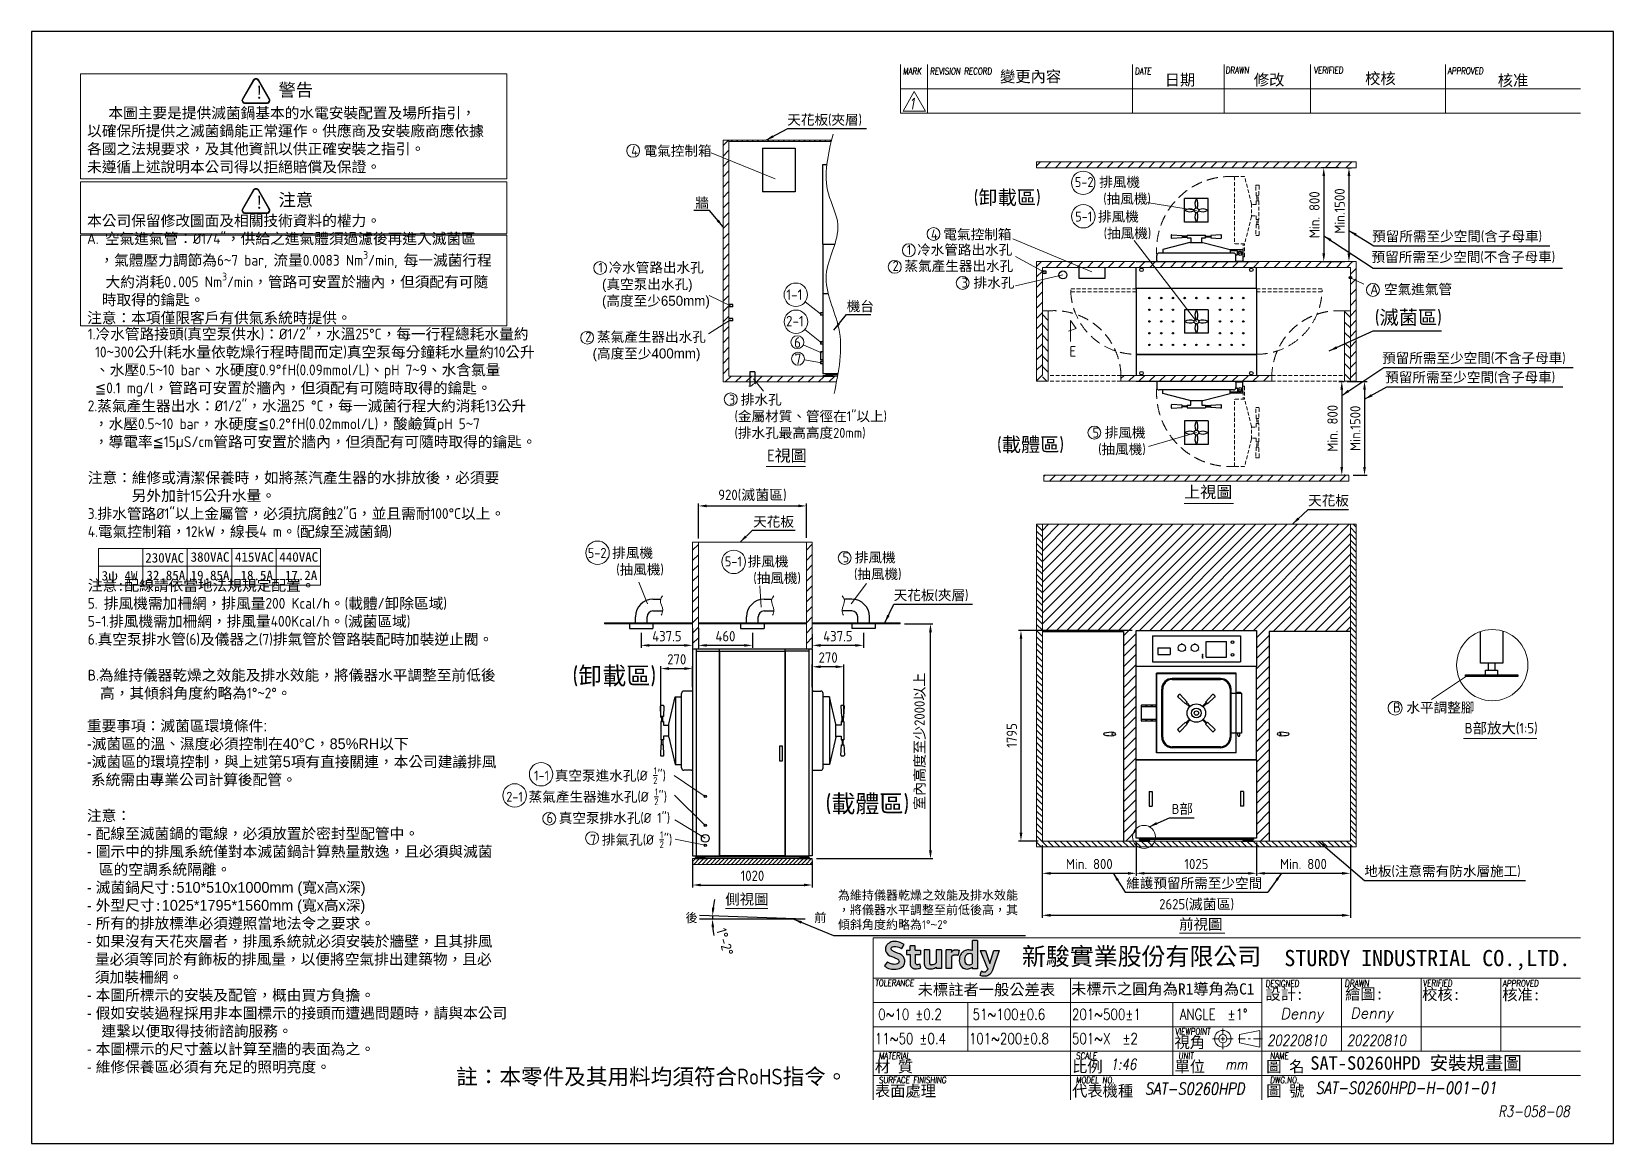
# Model space of a CAD drawing. Header units: millimetres. Extents: x -215875 to 13478, y -2277 to 9476.
# Drawn here: x 0 to 13478, y 0 to 9476 of the extents above; entities outside this region: 2.
import ezdxf

# ---------------------------------------------------------------- set-up
doc = ezdxf.new("R2010")
doc.units = ezdxf.units.MM
doc.header["$MEASUREMENT"] = 0
for name, pattern in [('CENTER2', [28.575, 19.05, -3.175, 3.175, -3.175]), ('HIDDEN', [9.525, 6.35, -3.175]), ('HIDDEN2', [4.7625, 3.175, -1.5875])]:
    doc.linetypes.add(name, pattern=pattern)
doc.layers.get('0').update_dxf_attribs({"lineweight": 25})
for name, color, linetype, lineweight in [('1', 1, 'Continuous', 9), ('D', 3, 'Continuous', 13), ('DIM', 3, 'Continuous', 9), ('F', 7, 'Continuous', 15), ('H', 2, 'HIDDEN', 15), ('HIDDEN', 2, 'HIDDEN2', 9), ('S', 4, 'Continuous', 15), ('T', 4, 'Continuous', 15), ('標註', 5, 'Continuous', 9)]:
    doc.layers.add(name, color=color, linetype=linetype, lineweight=lineweight)
doc.styles.get("Standard").update_dxf_attribs({"font": 'KAIU.TTF'})
doc.styles.add('STU25', font='isocp2.shx')
doc.styles.add('Text', font='romans.shx', dxfattribs={"width": 0.8, "oblique": 10})
doc.dimstyles.new('STU25', dxfattribs={"dimscale": 35, "dimtxt": 2.5, "dimasz": 2, "dimexe": 0.6, "dimexo": 1, "dimgap": 1, "dimtad": 1, "dimdsep": 46, "dimtxsty": 'STU25', "dimcen": 2, "dimazin": 2, "dimtfac": 1, "dimtmove": 0, "dimatfit": 3, "dimfxl": 0, "dimtolj": 1, "dimtzin": 0, "dimarcsym": 0})
doc.dimstyles.new('STU25$7', dxfattribs={"dimscale": 35, "dimtxt": 2.5, "dimasz": 2, "dimexe": 1.25, "dimexo": 0.625, "dimgap": 1, "dimtad": 0, "dimdec": 4, "dimdsep": 46, "dimtxsty": 'STU25', "dimcen": 2.5, "dimazin": 2, "dimtfac": 1, "dimtdec": 4, "dimtmove": 0, "dimatfit": 3, "dimfxl": 0, "dimtolj": 1, "dimtzin": 0, "dimarcsym": 0})

msp = doc.modelspace()

# ---------------------------------------------------------------- texts
at = {"attachment_point": 1, "style": 'STU25'}
for s, insert, char_height in [('{\\f標楷體|b0|i0|c136|p65;新駿實業股份有限公司}', (8438.062, 1669.217), 149.5), ('{\\f標楷體|b0|i0|c136|p65;STURDY\\H0.9667x; \\H1.034x;INDUSTRIAL CO.,LTD.}', (10674.286, 1648.517), 138)]:
    msp.add_mtext(s, dxfattribs=dict(at, insert=insert, char_height=char_height))
at = {"color": 11, "insert": (3617.37, 636.454), "char_height": 135.00867, "attachment_point": 1, "style": 'STU25'}
msp.add_mtext('{\\f標楷體|b0|i0|c136|p65;註：本零件及其用料均須符合}RoHS{\\f標楷體|b0|i0|c136|p65;指令。}', dxfattribs=at)
at = {"layer": 'D', "style": 'STU25'}
for s, p in [('1-1', (6431.122, 7189.062)), ('2-1', (6428.193, 6963.099)), ('6', (6497.139, 6781.838)), ('7', (6501.986, 6640.683))]:
    msp.add_text(s, height=90, dxfattribs=at).set_placement(p)
at = {"layer": 'D', "color": 4}
msp.add_text('SAT-S0260HPD 安裝規畫圖', height=115, dxfattribs=at).set_placement((10895.427, 627.637))
at = {"layer": 'D', "color": 11, "attachment_point": 1, "style": 'STU25'}
for s, insert, char_height in [('{\\f標楷體|b0|i0|c136|p65;警告}', (2104.12, 9033.049), 108), ('{\\f標楷體|b0|i0|c136|p65;!}', (1902.687, 9012.131), 108), ('\\A1;\\P  {\\f????|b0|i0|c0|p54;  \\H0.2353x; \\f標楷體|b0|i0|c136|p65;\\H4.25x;本圖主要是提供滅菌鍋基本的水電安裝配置及場所指引，\\P以確保所提供之滅菌鍋能正常運作。供應商及安裝廠商應依據\\P各國之法規要求，及其他資訊以供正確安裝之指引。\\P未遵循上述說明本公司得以拒絕賠償及保證。\\P\\P\\P本公司保留修改圖面及相關技術資料的權力。\\P}A. {\\f標楷體|b0|i0|c136|p65;空氣進氣管：}%%c1/4"{\\f標楷體|b0|i0|c136|p65;，供給之進氣體須過濾後再進入滅菌區\\P}  {\\f標楷體|b0|i0|c136|p65;，氣體壓力調節為}6{\\f標楷體|b0|i0|c136|p65;~}7 bar, {\\f標楷體|b0|i0|c136|p65;流量}0.0083 Nm{\\H0.7x;\\S3^ ;}/min, {\\f標楷體|b0|i0|c136|p65;每一滅菌行程\\P}   {\\f標楷體|b0|i0|c136|p65;大約消耗}0{\\f標楷體|b0|i0|c136|p65;.}005 Nm{\\H0.7x;\\S3^ ;}/min{\\f標楷體|b0|i0|c136|p65;，管路可安置於牆內，但須配有可隨\\P  時取得的鑰匙。\\P注意：本項僅限客戶有供氣系統時提供。}', (472.504, 8981.97), 91.8), ('{\\C3;4 \\f標楷體|b0|i0|c136|p65;電氣控制箱}', (5108.888, 8502.844), 85), ('{\\C3;5-2 \\f標楷體|b0|i0|c136|p65;排風機\\P\\Fisocp2.shx;     (\\f標楷體|b0|i0|c136|p65;抽風機\\Fisocp2.shx;)}', (8888.71, 8236.324), 85), ('{\\f標楷體|b0|i0|c136|p65;注意}', (2104.12, 8095.905), 108), ('{\\f標楷體|b0|i0|c136|p65;!}', (1902.687, 8074.988), 108), ('{\\C3;5-1 \\f標楷體|b0|i0|c136|p65;排風機\\P\\Fisocp2.shx;     (\\f標楷體|b0|i0|c136|p65;抽風機\\Fisocp2.shx;)}', (8892.128, 7942.14), 85), ('{\\C3;4 \\f標楷體|b0|i0|c136|p65;電氣控制箱}', (7663.33, 7790.448), 85), ('{\\C3;1 \\f標楷體|b0|i0|c136|p65;冷水管路出水孔}', (7457.899, 7659.184), 85), ('{{\\C3;1 \\f標楷體|b0|i0|c136|p65;冷水管路出水孔\\P\\FARISOP2.SHX|c0; (\\f標楷體|b0|i0|c136|p65;真空泵出水孔\\FARISOP2.SHX|c0;)\\P (\\f標楷體|b0|i0|c136|p65;高度至少\\FARISOP2.SHX|c0;650mm)}}', (4828.598, 7507.675), 85), ('{\\C3;2 \\f標楷體|b0|i0|c136|p65;蒸氣產生器出水孔}', (7336.129, 7521.157), 85), ('{\\C3;3 \\f標楷體|b0|i0|c136|p65;排水孔}', (7923.645, 7378.953), 85), ('1.{\\f標楷體|b0|i0|c136|p65;冷水管路接頭}({\\f標楷體|b0|i0|c136|p65;真空泵供水}){\\f標楷體|b0|i0|c136|p65;：}%%c1/2"{\\f標楷體|b0|i0|c136|p65;，水溫}25%%DC{\\f標楷體|b0|i0|c136|p65;，每一行程總耗水量約\\P }10{\\f標楷體|b0|i0|c136|p65;~}300{\\f標楷體|b0|i0|c136|p65;公升}({\\f標楷體|b0|i0|c136|p65;耗水量依乾燥行程時間而定}){\\f標楷體|b0|i0|c136|p65;真空泵每分鐘耗水量約}10{\\f標楷體|b0|i0|c136|p65;公升\\P 、水壓}0.5{\\f標楷體|b0|i0|c136|p65;~}10 bar{\\f標楷體|b0|i0|c136|p65;、水硬度}0.9%%DfH(0.09mmol/L){\\f標楷體|b0|i0|c136|p65;、}pH 7{\\f標楷體|b0|i0|c136|p65;~}9{\\f標楷體|b0|i0|c136|p65;、水含氯量\\P \\f新細明體|b0|i0|c136|p18;≦}0.1 mg/l{\\f標楷體|b0|i0|c136|p65;，管路可安置於牆內，但須配有可隨時取得的鑰匙。\\P}2.{\\f標楷體|b0|i0|c136|p65;蒸氣產生器出水：}%%C1/2"{\\f標楷體|b0|i0|c136|p65;，水溫}25 %%DC{\\f標楷體|b0|i0|c136|p65;，每一滅菌行程大約消耗}13{\\f標楷體|b0|i0|c136|p65;公升\\P} {\\f標楷體|b0|i0|c136|p65;，水壓}0.5{\\f標楷體|b0|i0|c136|p65;~}10 bar{\\f標楷體|b0|i0|c136|p65;，水硬度\\f新細明體|b0|i0|c136|p18;≦}0.2%%DfH(0.02mmol/L){\\f標楷體|b0|i0|c136|p65;，酸鹼質}pH 5{\\f標楷體|b0|i0|c136|p65;~}7\\P {\\f標楷體|b0|i0|c136|p65;，導電率\\f新細明體|b0|i0|c136|p18;≦}15{\\f新細明體|b0|i0|c136|p16;μ}S/cm{\\f標楷體|b0|i0|c136|p65;管路可安置於牆內，但須配有可隨時取得的鑰匙。\\P\\P注意：維修或清潔保養時，如將蒸汽產生器的水排放後，必須要\\P      另外加計}15{\\f標楷體|b0|i0|c136|p65;公升水量。\\P}3.{\\f標楷體|b0|i0|c136|p65;排水管路}%%C1"{\\f標楷體|b0|i0|c136|p65;以上金屬管，必須抗腐蝕}2"G{\\f標楷體|b0|i0|c136|p65;，並且需耐}100%%DC{\\f標楷體|b0|i0|c136|p65;以上。} \\P4.{\\f標楷體|b0|i0|c136|p65;電氣控制箱，}12kW{\\f標楷體|b0|i0|c136|p65;，線長}4 m{\\f標楷體|b0|i0|c136|p65;。}({\\f標楷體|b0|i0|c136|p65;配線至滅菌鍋})\\P\\P\\P{\\f標楷體|b0|i0|c136|p65;注意:配線請依當地法規規定配置。\\P}5. {\\f標楷體|b0|i0|c136|p65;排風機需加柵網，排風量}200 Kcal/h{\\f標楷體|b0|i0|c136|p65;。}({\\f標楷體|b0|i0|c136|p65;載體}/{\\f標楷體|b0|i0|c136|p65;卸除區域})\\P5-1.{\\f標楷體|b0|i0|c136|p65;排風機需加柵網，排風量}400Kcal/h{\\f標楷體|b0|i0|c136|p65;。}({\\f標楷體|b0|i0|c136|p65;滅菌區域})\\P6.{\\f標楷體|b0|i0|c136|p65;真空泵排水管}(6){\\f標楷體|b0|i0|c136|p65;及儀器之}(7){\\f標楷體|b0|i0|c136|p65;排氣管於管路裝配時加裝逆止閥。\\P\\P}B.{\\f標楷體|b0|i0|c136|p65;為維持儀器乾燥之效能及排水效能，將儀器水平調整至前低後\\P}  {\\f標楷體|b0|i0|c136|p65;高，其傾斜角度約略為}1%%D{\\f標楷體|b0|i0|c136|p65;~}2%%D{\\f標楷體|b0|i0|c136|p65;。}', (478.202, 6944.366), 91.8), ('{{\\C3;2 \\f標楷體|b0|i0|c136|p65;蒸氣產生器出水孔\\P\\FARISOP2.SHX|c0;  (\\f標楷體|b0|i0|c136|p65;高度至少\\FARISOP2.SHX|c0;400mm)}}', (4716.853, 6917.191), 85), ('{\\C3;3 \\f標楷體|b0|i0|c136|p65;排水孔\\P\\Fisocp2.shx; (\\f標楷體|b0|i0|c136|p65;金屬材質、管徑在\\Fisocp2.shx;1"\\f標楷體|b0|i0|c136|p65;以上\\Fisocp2.shx;)\\P (\\f標楷體|b0|i0|c136|p65;排水孔最高高度\\Fisocp2.shx;20mm)}', (5941.034, 6382.019), 85), ('{\\f標楷體|b0|i0|c136|p65;230VAC}', (968.272, 5031.87), 81), ('{\\f標楷體|b0|i0|c136|p65;380VAC}', (1354.786, 5038.55), 81), ('{\\f標楷體|b0|i0|c136|p65;415VAC}', (1732.786, 5038.55), 81), ('{\\f標楷體|b0|i0|c136|p65;440VAC}', (2110.786, 5038.55), 81), ('{\\C3;5-2 \\f標楷體|b0|i0|c136|p65;排風機\\P\\Fisocp2.shx;     (\\f標楷體|b0|i0|c136|p65;抽風機\\Fisocp2.shx;)}', (4738.951, 5075.756), 85), ('{\\C3;5-1 \\f標楷體|b0|i0|c136|p65;排風機\\P\\Fisocp2.shx;     (\\f標楷體|b0|i0|c136|p65;抽風機\\Fisocp2.shx;)}', (5906.845, 5002.619), 85), ('{\\C3;5 \\f標楷體|b0|i0|c136|p65;排風機\\P\\Fisocp2.shx;  (\\f標楷體|b0|i0|c136|p65;抽風機\\Fisocp2.shx;)}', (6910.279, 5036.943), 85), ('{\\f標楷體|b0|i0|c136|p65;3ψ 4W}', (596.282, 4879.05), 81), ('{\\f標楷體|b0|i0|c136|p65;32.85A}', (977.965, 4881.933), 81), ('{\\f標楷體|b0|i0|c136|p65;19.85A}', (1354.663, 4881.933), 81), ('{\\f標楷體|b0|i0|c136|p65;18.5A}', (1780.236, 4881.933), 81), ('{\\f標楷體|b0|i0|c136|p65;17.2A}', (2158.375, 4881.933), 81), ('{\\f標楷體|b0|i0|c136|p65;重要事項：滅菌區環境條件\\Farisop2.shx|c0;:\\P-\\f標楷體|b0|i0|c136|p65;滅菌區的溫、濕度必須控制在\\Farisop2.shx|c0;40%%DC\\f標楷體|b0|i0|c136|p65;，\\Farisop2.shx|c0;85%RH\\f標楷體|b0|i0|c136|p65;以下\\P\\Farisop2.shx|c0;-\\f標楷體|b0|i0|c136|p65;滅菌區的環境控制，與上述第\\Farisop2.shx|c0;5\\f標楷體|b0|i0|c136|p65;項有直接關連，本公司建議排風\\P\\Farisop2.shx|c0; \\f標楷體|b0|i0|c136|p65;系統需由專業公司計算後配管。\\P\\P注意：\\P\\Farisop2.shx|c0;- \\f標楷體|b0|i0|c136|p65;配線至滅菌鍋的電線，必須放置於密封型配管中。\\P\\Farisop2.shx|c0;- \\f標楷體|b0|i0|c136|p65;圖示中的排風系統僅對本滅菌鍋計算熱量散逸，且必須與滅菌\\P\\Farisop2.shx|c0;   \\f標楷體|b0|i0|c136|p65;區的空調系統隔離。\\P\\Farisop2.shx|c0;- \\f標楷體|b0|i0|c136|p65;滅菌鍋尺寸:\\Farisop2.shx|c0;510*510x1000mm (\\f標楷體|b0|i0|c136|p65;寬\\Farisop2.shx|c0;x\\f標楷體|b0|i0|c136|p65;高\\Farisop2.shx|c0;x\\f標楷體|b0|i0|c136|p65;深\\Farisop2.shx|c0;)\\P- \\f標楷體|b0|i0|c136|p65;外型尺寸:\\Farisop2.shx|c0;1025*1795*1560mm (\\f標楷體|b0|i0|c136|p65;寬\\Farisop2.shx|c0;x\\f標楷體|b0|i0|c136|p65;高\\Farisop2.shx|c0;x\\f標楷體|b0|i0|c136|p65;深\\Farisop2.shx|c0;)\\P- \\f標楷體|b0|i0|c136|p65;所有的排放標準必須遵照當地法令之要求。\\P\\Farisop2.shx|c0;- \\f標楷體|b0|i0|c136|p65;如果沒有天花夾層者，排風系統就必須安裝於牆壁，且其排風\\P\\Farisop2.shx|c0; \\Farsimp.shx|c0; \\f標楷體|b0|i0|c136|p65;量必須等同於有飾板的排風量，以便將空氣排出建築物，且必\\P\\Farisop2.shx|c0; \\Farsimp.shx|c0; \\f標楷體|b0|i0|c136|p65;須加裝柵網。\\P\\Farisop2.shx|c0;- \\f標楷體|b0|i0|c136|p65;本圖所標示的安裝及配管，概由買方負擔。\\P\\Farisop2.shx|c0;- \\f標楷體|b0|i0|c136|p65;假如安裝過程採用非本圖標示的接頭而遭遇問題時，請與本公司\\P  連繫以便取得技術諮詢服務。\\P\\Farisop2.shx|c0;- \\f標楷體|b0|i0|c136|p65;本圖標示的尺寸蓋以計算至牆的表面為之。\\P\\Farisop2.shx|c0;- \\f標楷體|b0|i0|c136|p65;維修保養區必須有充足的照明亮度。}', (471.099, 3605.164), 91.8), ('\\A1;{\\C3;1-1 \\f標楷體|b0|i0|c136|p65;真空泵進水孔\\Fisocp2.shx;(%%c \\H0.7x;\\S1/2;\\H1.429x;")}', (4280.63, 3206.087), 85), ('\\A1;{\\C3;2-1 \\f標楷體|b0|i0|c136|p65;蒸氣產生器進水孔\\Fisocp2.shx;(%%c \\H0.7x;\\S1/2;\\H1.429x;")}', (4043.93, 3025.672), 85), ('{\\C3;6 \\f標楷體|b0|i0|c136|p65;真空泵排水孔\\Fisocp2.shx;(%%c 1")}', (4387.301, 2816.327), 85), ('\\A1;{\\C3;7 \\f標楷體|b0|i0|c136|p65;排氣孔\\Fisocp2.shx;(%%c \\H0.7x;\\S1/2;\\H1.429x;")}', (4757.332, 2659.82), 85)]:
    msp.add_mtext(s, dxfattribs=dict(at, insert=insert, char_height=char_height))
at = {"layer": 'D', "color": 11, "attachment_point": 1}
for s, insert, char_height in [('{\\C3;天花板\\Fisocp2.shx;(\\f標楷體|b0|i0|c136|p65;夾層\\Fisocp2.shx;)}', (6438.539, 8767.401), 85), ('{\\Fisocp2.shx;\\C3;(\\f標楷體|b0|i0|c136|p65;卸載區\\Fisocp2.shx;)}', (8027.219, 8122.356), 120), ('{\\C3;牆}', (5655.891, 8060.336), 85), ('{\\C3;預留所需至少空間\\Fisocp2.shx;(\\f標楷體|b0|i0|c136|p65;含子母車\\Fisocp2.shx;)}', (11421.84, 7774.236), 85), ('{\\C3;預留所需至少空間\\Fisocp2.shx;(\\f標楷體|b0|i0|c136|p65;不含子母車\\Fisocp2.shx;)}', (11417.537, 7597.945), 85), ('{\\Fisocp2.shx;\\C3;A \\f標楷體|b0|i0|c136|p65;空氣進氣管}', (11406.19, 7322.653), 85), ('{\\C3;機台}', (6945.538, 7178.218), 85), ('{\\Fisocp2.shx;\\C3;(\\f標楷體|b0|i0|c136|p65;滅菌區\\Fisocp2.shx;)}', (11445.256, 7100.122), 120), ('{\\C3;預留所需至少空間\\Fisocp2.shx;(\\f標楷體|b0|i0|c136|p65;不含子母車\\Fisocp2.shx;)}', (11506.933, 6736.773), 85), ('{\\C3;預留所需至少空間\\Fisocp2.shx;(\\f標楷體|b0|i0|c136|p65;含子母車\\Fisocp2.shx;)}', (11533.585, 6572.612), 85), ('{\\Fisocp2.shx;\\C3;(\\f標楷體|b0|i0|c136|p65;載體區\\Fisocp2.shx;)}', (8226.037, 6016.246), 120), ('{\\Fisocp2.shx;E}視圖', (6266.962, 5913.015), 100), ('上視圖', (9821.364, 5601.908), 100), ('{{\\C3;天花板}}', (10876.835, 5522.037), 85), ('{\\C3;天花板 }', (6147.75, 5342.139), 85), ('{\\C3;天花板\\Fisocp2.shx;(\\f標楷體|b0|i0|c136|p65;夾層\\Fisocp2.shx;)}', (7345.598, 4715.479), 85), ('{\\Fisocp2.shx;\\C3;(\\f標楷體|b0|i0|c136|p65;卸載區\\Fisocp2.shx;)}', (4607.985, 4060.604), 150), ('{\\Fisocp2.shx;\\C3;(\\f標楷體|b0|i0|c136|p65;載體區\\Fisocp2.shx;)}', (6764.407, 2970.495), 150), ('{\\C3;為維持儀器乾燥之效能及排水效能\\P，將儀器水平調整至前低後高，其\\P傾斜角度約略為\\Fisocp2.shx;1%%D\\f???|b0|i0|c0|p65;~\\Fisocp2.shx;2%%D}', (6870.642, 2152.599), 75)]:
    msp.add_mtext(s, dxfattribs=dict(at, insert=insert, char_height=char_height))
at = {"layer": 'D', "attachment_point": 1}
for s, insert, char_height in [('{\\Fisocp2.shx;E}', (8843.415, 6795.024), 90), ('{\\Fisocp2.shx;\\C3;5 \\f標楷體|b0|i0|c136|p65;排風機\\P\\Fisocp2.shx; (\\f標楷體|b0|i0|c136|p65;抽風機\\Fisocp2.shx;)}', (9039.572, 6101.118), 85), ('{\\Fisocp2.shx;\\C3;B \\f標楷體|b0|i0|c136|p65;水平調整腳}', (11601.294, 3757.958), 85), ('{\\Fisocp2.shx;\\C11;B\\f標楷體|b0|i0|c136|p65;部放大\\Fisocp2.shx;(1:5)}', (12209.93, 3584.197), 90), ('{\\Fisocp2.shx;\\C3;B\\f標楷體|b0|i0|c136|p65;部}', (9714.977, 2893.025), 85), ('{\\C3;地板\\Fisocp2.shx;(\\f標楷體|b0|i0|c136|p65;注意需有防水層施工\\Fisocp2.shx;)}', (11355.6, 2363.113), 85), ('{\\C3;維護預留所需至少空間}', (9326.491, 2260.922), 85), ('{\\C11;側視圖}', (5910.658, 2126.8), 90), ('{\\C11;前視圖}', (9778.095, 1913.319), 90)]:
    msp.add_mtext(s, dxfattribs=dict(at, insert=insert, char_height=char_height))
at = {"layer": 'D', "linetype": 'Continuous', "char_height": 75, "width": 218.181, "attachment_point": 1}
for s, insert in [('{\\Fisocp2.shx; }後', (5529.306, 1960.211)), (' 前', (6617.893, 1960.662))]:
    msp.add_mtext(s, dxfattribs=dict(at, insert=insert))
at = {"layer": 'F', "color": 1, "lineweight": 15, "style": 'Text', "oblique": 5, "width": 0.8}
for s, height, p in [('MARK', 55.2, (7424.104, 9111.573)), ('REVISION RECORD', 55.2, (7654.104, 9111.573)), ('DATE', 55.2, (9400.234, 9111.573)), ('DRAWN', 55.2, (10172.662, 9119.856)), ('VERIFIED', 55.2, (10925.498, 9119.741)), ('APPROVED', 55.2, (12065.417, 9114.274)), ('TOLERANCE', 55.2, (7186.442, 1339.989)), ('DESIGNED', 55.2, (10514.118, 1334.552)), ('DRAWN', 57.2905, (11188.729, 1335.578)), ('VERIFIED', 55.2, (11855.153, 1338.141)), ('APPROVED', 55.2, (12535.01, 1336.865)), ('VIEWPOINT', 55.2, (9744.12, 925.989)), ('MATERIAL', 55.2, (7218.187, 718.989)), ('SCALE', 55.2, (8898.165, 718.989)), ('UNIT', 55.2, (9771.187, 718.989)), ('NAME', 55.2, (10552.888, 718.989)), ('SURFACE FINISHING', 55.2, (7218.187, 511.989)), ('MODEL NO.', 55.2, (8898.165, 511.989)), ('DWG.NO.', 55.2, (10552.888, 511.989))]:
    msp.add_text(s, height=height, dxfattribs=at).set_placement(p)
at = {"layer": 'F', "lineweight": -3}
for s, height, p in [('變更內容', 95.4842, (8251.524, 9045.655)), ('日期', 95.4842, (9654.799, 9017.166)), ('修改', 95.4842, (10414.51, 9017.699)), ('校核', 95.4842, (11362.778, 9029.019)), ('核准', 95.4842, (12492.649, 9012.362)), ('未標註者一般公差表', 95.4842, (7549.298, 1262.711)), ('未標示之圓角為R1導角為C1', 95.48421, (8856.85, 1268.894)), ('設計:', 95.4842, (10512.813, 1223.905)), ('繪圖:', 95.4842, (11192.553, 1226.526)), ('校核:', 95.4842, (11848.967, 1222.449)), ('核准:', 95.4842, (12530.949, 1219.893)), ('視角', 95.4842, (9738.457, 813.714)), ('材 質', 95.4842, (7185.457, 606.714)), ('比例', 95.4842, (8865.434, 606.714)), ('單位', 95.4842, (9738.457, 606.714)), ('圖 名', 95.4842, (10520.157, 606.714)), ('表面處理', 95.4842, (7185.457, 399.714)), ('代表機種', 95.4842, (8865.434, 399.714)), ('圖 號', 95.4842, (10520.157, 399.714))]:
    msp.add_text(s, height=height, dxfattribs=at).set_placement(p)
at = {"layer": 'F', "lineweight": 20, "style": 'Text', "width": 0.8}
for s, p in [('0~10 ±0.2', (7213.557, 1053.934)), ('51~100±0.6', (8018.557, 1053.934)), ('201~500±1', (8865.07, 1053.934)), ('ANGLE  ±1%%D', (9783.097, 1053.934)), ('11~50 ±0.4', (7185.368, 846.934)), ('101~200±0.8', (7986.845, 846.934)), ('501~X  ±2', (8865.07, 846.934))]:
    msp.add_text(s, height=92, dxfattribs=at).set_placement(p)
at = {"layer": 'T', "lineweight": 20, "style": 'Text', "oblique": 10, "width": 0.8}
for s, height, p in [('1', 92, (7470.972, 8815.825)), ('20220810', 92, (10527.689, 832.302)), ('20220810', 92, (11206.189, 832.302)), ('1:46', 92, (9193.376, 628.025)), ('mm', 92, (10171.25, 628.286)), ('SAT-S0260HPD', 101.2, (9486.713, 415.81)), ('SAT-S0260HPD-H-001-01', 101.2, (10940.359, 423.384))]:
    msp.add_text(s, height=height, dxfattribs=at).set_placement(p)
at = {"layer": 'T', "lineweight": 20, "style": 'Text', "oblique": 10}
for p in [(10640.669, 1059.653), (11236.105, 1064.32)]:
    msp.add_text('Denny', height=92, dxfattribs=at).set_placement(p)
at = {"layer": 'T', "linetype": 'Continuous', "lineweight": 20, "insert": (12497.515, 318.957), "char_height": 92, "attachment_point": 1, "style": 'Text'}
msp.add_mtext('R3-058-08', dxfattribs=at)
at = {"layer": '標註', "char_height": 20, "attachment_point": 1}
for insert in [(-215875.215, -2215.475), (-215729.292, -2277.19)]:
    msp.add_mtext('\\A1;', dxfattribs=dict(at, insert=insert))

# ---------------------------------------------------------------- blocks, each defined once
blk = doc.blocks.new('*D1')
at = {"layer": 'D', "color": 0, "lineweight": -2}
for p, q in [((8612, 2542), (8612, 1923)), ((11237, 2542), (11237, 1923)), ((8682, 1944), (11167, 1944))]:
    blk.add_line(p, q, dxfattribs=at)
at = {"layer": 'D', "color": 0}
for points in [[(8682, 1956), (8682, 1932), (8612, 1944)], [(11167, 1932), (11167, 1956), (11237, 1944)]]:
    blk.add_solid(points, dxfattribs=at)
at = {"layer": 'Defpoints', "color": 0}
for p in [(8612, 2577), (11237, 2577), (11237, 1944)]:
    blk.add_point(p, dxfattribs=at)
at = {"layer": 'D', "color": 0, "insert": (9927, 2034), "char_height": 87.5, "attachment_point": 5, "style": 'STU25'}
blk.add_mtext('\\A1;2625({\\f標楷體|b0|i0|c136|p65;滅菌區})', dxfattribs=at)
blk = doc.blocks.new('*D2')
at = {"layer": 'D', "color": 0, "lineweight": -2}
for p, q in [((9412, 2565), (9412, 2281)), ((8612, 2542), (8612, 2281)), ((8682, 2302), (9342, 2302))]:
    blk.add_line(p, q, dxfattribs=at)
at = {"layer": 'D', "color": 0}
for points in [[(8682, 2313), (8682, 2290), (8612, 2302)], [(9342, 2290), (9342, 2313), (9412, 2302)]]:
    blk.add_solid(points, dxfattribs=at)
at = {"layer": 'Defpoints', "color": 0}
for p in [(8612, 2577), (9412, 2600), (9412, 2302)]:
    blk.add_point(p, dxfattribs=at)
at = {"layer": 'D', "color": 0, "insert": (9012, 2381), "char_height": 87.5, "attachment_point": 5, "style": 'STU25'}
blk.add_mtext('\\A1;Min. 800', dxfattribs=at)
blk = doc.blocks.new('*D3')
at = {"layer": 'D', "color": 0, "lineweight": -2}
for p, q in [((10437, 2565), (10437, 2281)), ((11237, 2542), (11237, 2281)), ((10507, 2302), (11167, 2302))]:
    blk.add_line(p, q, dxfattribs=at)
at = {"layer": 'D', "color": 0}
for points in [[(10507, 2313), (10507, 2290), (10437, 2302)], [(11167, 2290), (11167, 2313), (11237, 2302)]]:
    blk.add_solid(points, dxfattribs=at)
at = {"layer": 'Defpoints', "color": 0}
for p in [(10437, 2600), (11237, 2577), (11237, 2302)]:
    blk.add_point(p, dxfattribs=at)
at = {"layer": 'D', "color": 0, "insert": (10837, 2381), "char_height": 87.5, "attachment_point": 5, "style": 'STU25'}
blk.add_mtext('\\A1;Min. 800', dxfattribs=at)
blk = doc.blocks.new('*D4')
at = {"layer": 'D', "color": 0, "lineweight": -2}
for p, q in [((9377, 4372), (8409, 4372)), ((8430, 4302), (8430, 2647)), ((8577, 2577), (8409, 2577))]:
    blk.add_line(p, q, dxfattribs=at)
at = {"layer": 'D', "color": 0}
for points in [[(8442, 4302), (8419, 4302), (8430, 4372)], [(8419, 2647), (8442, 2647), (8430, 2577)]]:
    blk.add_solid(points, dxfattribs=at)
at = {"layer": 'Defpoints', "color": 0}
for p in [(9412, 4372), (8430, 2577), (8612, 2577)]:
    blk.add_point(p, dxfattribs=at)
at = {"layer": 'D', "color": 0, "insert": (8352, 3477), "char_height": 87.5, "attachment_point": 5, "rotation": 90, "style": 'STU25'}
blk.add_mtext('\\A1;1795', dxfattribs=at)
blk = doc.blocks.new('*D7')
at = {"layer": 'D', "color": 0, "lineweight": -2}
for p, q in [((9412, 2565), (9412, 2281)), ((10437, 2565), (10437, 2281)), ((9482, 2302), (10367, 2302))]:
    blk.add_line(p, q, dxfattribs=at)
at = {"layer": 'D', "color": 0}
for points in [[(9482, 2313), (9482, 2290), (9412, 2302)], [(10367, 2290), (10367, 2313), (10437, 2302)]]:
    blk.add_solid(points, dxfattribs=at)
at = {"layer": 'Defpoints', "color": 0}
for p in [(9412, 2600), (10437, 2600), (10437, 2302)]:
    blk.add_point(p, dxfattribs=at)
at = {"layer": 'D', "color": 0, "insert": (9925, 2381), "char_height": 87.5, "attachment_point": 5, "style": 'STU25'}
blk.add_mtext('\\A1;1025', dxfattribs=at)
blk = doc.blocks.new('*D8')
at = {"layer": 'D', "color": 0, "lineweight": -2}
for p, q in [((7437, 4427), (7680, 4427)), ((7659, 2497), (7659, 4357)), ((6687, 2427), (7680, 2427))]:
    blk.add_line(p, q, dxfattribs=at)
at = {"layer": 'D', "color": 0}
for points in [[(7671, 4357), (7647, 4357), (7659, 4427)], [(7647, 2497), (7671, 2497), (7659, 2427)]]:
    blk.add_solid(points, dxfattribs=at)
at = {"layer": 'Defpoints', "color": 0}
for p in [(7402, 4427), (7659, 4427), (6652, 2427)]:
    blk.add_point(p, dxfattribs=at)
at = {"layer": 'D', "color": 0, "insert": (7571, 3427), "char_height": 87.5, "attachment_point": 5, "rotation": 90, "style": 'STU25'}
blk.add_mtext('\\A1;{\\f標楷體|b0|i0|c136|p65;室內高度至少}2000{\\f標楷體|b0|i0|c136|p65;以上}', dxfattribs=at)
blk = doc.blocks.new('*D9')
at = {"layer": 'D', "color": 0, "linetype": 'Continuous', "lineweight": -2}
for p, q in [((6652, 4341), (6652, 4224)), ((7089, 4353), (7089, 4224)), ((7019, 4245), (6722, 4245))]:
    blk.add_line(p, q, dxfattribs=at)
at = {"layer": 'D', "color": 0}
for points in [[(6722, 4256), (6722, 4233), (6652, 4245)], [(7019, 4233), (7019, 4256), (7089, 4245)]]:
    blk.add_solid(points, dxfattribs=at)
at = {"layer": 'Defpoints', "color": 0}
for p in [(6652, 4376), (7089, 4388), (6652, 4245)]:
    blk.add_point(p, dxfattribs=at)
at = {"layer": 'D', "color": 0, "insert": (6870, 4323), "char_height": 87.5, "attachment_point": 5, "style": 'STU25'}
blk.add_mtext('\\A1;437.5', dxfattribs=at)
blk = doc.blocks.new('*D10')
at = {"layer": 'D', "color": 0, "lineweight": -2}
for p, q in [((5682, 4392), (5682, 4224)), ((6142, 4353), (6142, 4224)), ((6072, 4245), (5752, 4245))]:
    blk.add_line(p, q, dxfattribs=at)
at = {"layer": 'D', "color": 0}
for points in [[(5752, 4256), (5752, 4233), (5682, 4245)], [(6072, 4233), (6072, 4256), (6142, 4245)]]:
    blk.add_solid(points, dxfattribs=at)
at = {"layer": 'Defpoints', "color": 0}
for p in [(5682, 4427), (6142, 4388), (5682, 4245)]:
    blk.add_point(p, dxfattribs=at)
at = {"layer": 'D', "color": 0, "insert": (5912, 4323), "char_height": 87.5, "attachment_point": 5, "style": 'STU25'}
blk.add_mtext('\\A1;460', dxfattribs=at)
blk = doc.blocks.new('*D11')
at = {"layer": 'D', "color": 0, "lineweight": -2}
for p, q in [((5682, 5155), (5682, 5454)), ((5752, 5433), (6532, 5433)), ((6602, 5160), (6602, 5454))]:
    blk.add_line(p, q, dxfattribs=at)
at = {"layer": 'D', "color": 0}
for points in [[(5752, 5445), (5752, 5422), (5682, 5433)], [(6532, 5422), (6532, 5445), (6602, 5433)]]:
    blk.add_solid(points, dxfattribs=at)
at = {"layer": 'Defpoints', "color": 0}
for p in [(6602, 5433), (6602, 5125), (5682, 5120)]:
    blk.add_point(p, dxfattribs=at)
at = {"layer": 'D', "color": 0, "insert": (6142, 5523), "char_height": 87.5, "attachment_point": 5, "style": 'STU25'}
blk.add_mtext('\\A1;920({\\f標楷體|b0|i0|c136|p65;滅菌區})', dxfattribs=at)
blk = doc.blocks.new('*D12')
at = {"layer": 'D', "color": 0, "linetype": 'Continuous', "lineweight": -2}
for p, q in [((5194, 4353), (5194, 4224)), ((5632, 4392), (5632, 4224)), ((5562, 4245), (5264, 4245))]:
    blk.add_line(p, q, dxfattribs=at)
at = {"layer": 'D', "color": 0}
for points in [[(5264, 4256), (5264, 4233), (5194, 4245)], [(5562, 4233), (5562, 4256), (5632, 4245)]]:
    blk.add_solid(points, dxfattribs=at)
at = {"layer": 'Defpoints', "color": 0}
for p in [(5194, 4388), (5632, 4427), (5194, 4245)]:
    blk.add_point(p, dxfattribs=at)
at = {"layer": 'D', "color": 0, "insert": (5413, 4323), "char_height": 87.5, "attachment_point": 5, "style": 'STU25'}
blk.add_mtext('\\A1;437.5', dxfattribs=at)
blk = doc.blocks.new('*D13')
at = {"layer": 'D', "color": 0, "lineweight": -2}
for p, q in [((5632, 2412), (5632, 2181)), ((6652, 2412), (6652, 2181)), ((5702, 2202), (6582, 2202))]:
    blk.add_line(p, q, dxfattribs=at)
at = {"layer": 'D', "color": 0}
for points in [[(5702, 2214), (5702, 2191), (5632, 2202)], [(6582, 2191), (6582, 2214), (6652, 2202)]]:
    blk.add_solid(points, dxfattribs=at)
at = {"layer": 'Defpoints', "color": 0}
for p in [(5632, 2447), (6652, 2447), (6652, 2202)]:
    blk.add_point(p, dxfattribs=at)
at = {"layer": 'D', "color": 0, "insert": (6142, 2281), "char_height": 87.5, "attachment_point": 5, "style": 'STU25'}
blk.add_mtext('\\A1;1020', dxfattribs=at)
blk = doc.blocks.new('*D14')
at = {"layer": 'D', "color": 0, "lineweight": -2}
for p, q in [((11210, 6495), (11379, 6495)), ((11358, 6425), (11358, 5765)), ((11260, 5695), (11379, 5695))]:
    blk.add_line(p, q, dxfattribs=at)
at = {"layer": 'D', "color": 0}
for points in [[(11369, 6425), (11346, 6425), (11358, 6495)], [(11346, 5765), (11369, 5765), (11358, 5695)]]:
    blk.add_solid(points, dxfattribs=at)
at = {"layer": 'Defpoints', "color": 0}
for p in [(11175, 6495), (11225, 5695), (11358, 5695)]:
    blk.add_point(p, dxfattribs=at)
at = {"layer": 'D', "color": 0, "insert": (11279, 6095), "char_height": 87.5, "attachment_point": 5, "rotation": 90, "style": 'STU25'}
blk.add_mtext('\\A1;{\\Fisocp2.shx;Min.1500}', dxfattribs=at)
blk = doc.blocks.new('*D15')
at = {"layer": 'D', "color": 0, "lineweight": -2}
for p, q in [((11140, 6495), (11185, 6495)), ((11164, 6425), (11164, 5765)), ((11190, 5695), (11185, 5695))]:
    blk.add_line(p, q, dxfattribs=at)
at = {"layer": 'D', "color": 0}
for points in [[(11175, 6425), (11152, 6425), (11164, 6495)], [(11152, 5765), (11175, 5765), (11164, 5695)]]:
    blk.add_solid(points, dxfattribs=at)
at = {"layer": 'Defpoints', "color": 0}
for p in [(11105, 6495), (11155, 5695), (11164, 5695)]:
    blk.add_point(p, dxfattribs=at)
at = {"layer": 'D', "color": 0, "insert": (11085, 6095), "char_height": 87.5, "attachment_point": 5, "rotation": 90, "style": 'STU25'}
blk.add_mtext('\\A1;{\\Fisocp2.shx;Min. 800}', dxfattribs=at)
blk = doc.blocks.new('*D16')
at = {"layer": 'D', "color": 0, "lineweight": -2}
for p, q in [((11210, 8315), (11246, 8315)), ((11225, 8245), (11225, 7585)), ((11260, 7515), (11246, 7515))]:
    blk.add_line(p, q, dxfattribs=at)
at = {"layer": 'D', "color": 0}
for points in [[(11237, 8245), (11213, 8245), (11225, 8315)], [(11213, 7585), (11237, 7585), (11225, 7515)]]:
    blk.add_solid(points, dxfattribs=at)
at = {"layer": 'Defpoints', "color": 0}
for p in [(11175, 8315), (11225, 7515), (11225, 7515)]:
    blk.add_point(p, dxfattribs=at)
at = {"layer": 'D', "color": 0, "insert": (11146, 7947), "char_height": 87.5, "attachment_point": 5, "rotation": 90, "style": 'STU25'}
blk.add_mtext('\\A1;{\\Fisocp2.shx;Min.1500}', dxfattribs=at)
blk = doc.blocks.new('*D17')
at = {"layer": 'D', "color": 0, "lineweight": -2}
for p, q in [((11140, 8315), (10989, 8315)), ((11010, 8245), (11010, 7585)), ((11190, 7515), (10989, 7515))]:
    blk.add_line(p, q, dxfattribs=at)
at = {"layer": 'D', "color": 0}
for points in [[(11022, 8245), (10999, 8245), (11010, 8315)], [(10999, 7585), (11022, 7585), (11010, 7515)]]:
    blk.add_solid(points, dxfattribs=at)
at = {"layer": 'Defpoints', "color": 0}
for p in [(11175, 8315), (11010, 7515), (11225, 7515)]:
    blk.add_point(p, dxfattribs=at)
at = {"layer": 'D', "color": 0, "insert": (10931, 7915), "char_height": 87.5, "attachment_point": 5, "rotation": 90, "style": 'STU25'}
blk.add_mtext('\\A1;{\\Fisocp2.shx;Min. 800}', dxfattribs=at)
blk = doc.blocks.new('*D20')
at = {"layer": 'D', "color": 0, "linetype": 'Continuous', "lineweight": -2}
for start, end in [(167.8397, 172.9199), (178, 180), (185.0801, 190.1603)]:
    blk.add_arc((6591, 1912), 790, start, end, dxfattribs=at)
at = {"layer": 'D', "color": 0}
for points in [[(5816, 1842), (5793, 1841), (5801, 1912)], [(5796, 2010), (5819, 2008), (5802, 1939)]]:
    blk.add_solid(points, dxfattribs=at)
at = {"layer": 'Defpoints', "color": 0}
for p in [(5690, 1912), (5691, 1943), (5801, 1930), (6591, 1912), (6591, 1912)]:
    blk.add_point(p, dxfattribs=at)
at = {"layer": 'D', "color": 0, "insert": (5907, 1718), "char_height": 87.5, "attachment_point": 5, "rotation": 285.815, "style": 'STU25'}
blk.add_mtext('1%%D-2%%D', dxfattribs=at)
blk = doc.blocks.new('Sturdy')
h = blk.add_hatch(color=256)
h.dxf.hatch_style = 1
edge = h.paths.add_edge_path()
edge.add_spline(control_points=[(162.77, 53.01), (162.95, 52.87), (163.13, 52.69), (163.33, 52.6), (164.1, 52.3), (165.01, 52.16), (165.83, 52.47), (166.78, 52.83), (167.16, 53.52), (166.85, 54.51), (166.81, 54.64), (166.75, 54.76), (166.67, 54.87), (166.25, 55.44), (165.61, 55.58), (164.99, 55.83), (164.76, 55.93), (164.53, 56.04), (164.33, 56.16)], knot_values=[0, 0, 0, 0, 1, 1, 1, 2, 2, 2, 3, 3, 3, 4, 4, 4, 5, 5, 5, 5.873018, 5.873018, 5.873018, 5.873018], degree=3, periodic=0)
edge.add_ellipse((164.49, 56.42), major_axis=(-0.3, 0), ratio=1, start_angle=380.0024, end_angle=418.6361, ccw=False)
edge.add_spline(control_points=[(164.2, 56.32), (164.16, 56.43), (164.13, 56.55), (164.15, 56.67), (164.17, 56.77), (164.23, 56.88), (164.33, 56.91), (164.58, 56.99), (164.85, 56.98), (165.11, 56.97), (165.31, 56.96), (165.52, 56.91), (165.71, 56.85), (165.9, 56.79), (166.07, 56.7), (166.25, 56.61), (166.27, 56.6), (166.3, 56.58), (166.32, 56.57)], knot_values=[0.235901, 0.235901, 0.235901, 0.235901, 1, 1, 1, 2, 2, 2, 3, 3, 3, 4, 4, 4, 5, 5, 5, 6, 6, 6, 6], degree=3, periodic=0)
edge.add_line((166.32, 56.57), (166.85, 57.39))
edge.add_spline(control_points=[(166.85, 57.39), (165.91, 57.86), (165.68, 58.07), (164.45, 57.99), (164.26, 57.98), (164.09, 57.88), (163.91, 57.81), (163.88, 57.8), (163.86, 57.78), (163.82, 57.75), (163.76, 57.72), (163.68, 57.69), (163.61, 57.63), (163.44, 57.49), (163.24, 57.34), (163.12, 57.15), (163.02, 57.02), (162.99, 56.85), (162.97, 56.73)], knot_values=[0, 0, 0, 0, 1, 1, 1, 2, 2, 2, 3, 3, 3, 4, 4, 4, 5, 5, 5, 6, 6, 6, 6], degree=3, periodic=0)
edge.add_spline(control_points=[(162.97, 56.73), (162.97, 56.51), (162.95, 56.28), (163.01, 56.07), (163.06, 55.9), (163.15, 55.74), (163.25, 55.59), (163.56, 55.12), (164.14, 54.99), (164.63, 54.81), (164.66, 54.8), (164.69, 54.78), (164.75, 54.75), (164.94, 54.65), (165.18, 54.57), (165.41, 54.45), (165.5, 54.41), (165.59, 54.35), (165.65, 54.27), (165.68, 54.23), (165.7, 54.19), (165.73, 54.15)], knot_values=[0, 0, 0, 0, 1, 1, 1, 2, 2, 2, 3, 3, 3, 4, 4, 4, 5, 5, 5, 6, 6, 6, 6.765932, 6.765932, 6.765932, 6.765932], degree=3, periodic=0)
edge.add_ellipse((165.46, 54.01), major_axis=(-0.3, 0), ratio=1, start_angle=529.095, end_angle=568.0335, ccw=False)
edge.add_spline(control_points=[(165.76, 53.95), (165.64, 53.34), (165.42, 53.31), (164.75, 53.31), (164.46, 53.31), (164.18, 53.4), (163.91, 53.49), (163.72, 53.56), (163.55, 53.64), (163.4, 53.74), (163.37, 53.76), (163.33, 53.78), (163.31, 53.79)], knot_values=[0.038942, 0.038942, 0.038942, 0.038942, 1, 1, 1, 2, 2, 2, 3, 3, 3, 4, 4, 4, 4], degree=3, periodic=0)
edge.add_line((163.31, 53.79), (162.77, 53.01))
edge = h.paths.add_edge_path()
edge.add_spline(control_points=[(178.18, 54.54), (178.1, 53.89), (178.27, 53.03), (178.8, 52.63), (178.92, 52.54), (179.11, 52.47), (179.42, 52.38), (179.88, 52.3), (180.26, 52.41), (180.88, 52.73)], knot_values=[0.021739, 0.021739, 0.021739, 0.021739, 1, 1, 1, 2, 2, 2, 2.980769, 2.980769, 2.980769, 2.980769], degree=3, periodic=0)
edge.add_line((180.88, 52.73), (180.88, 52.41))
edge.add_line((180.88, 52.41), (181.9, 52.41))
edge.add_line((181.9, 52.41), (181.9, 58.22))
edge.add_line((181.9, 58.22), (180.88, 58.22))
edge.add_line((180.88, 58.22), (180.88, 56.18))
edge.add_spline(control_points=[(180.88, 56.18), (180.48, 56.27), (180.2, 56.29), (179.88, 56.28), (179.57, 56.24), (179.39, 56.18), (179.23, 56.09), (179.13, 56.06), (179.03, 56.01), (178.96, 55.94), (178.89, 55.88), (178.85, 55.83), (178.75, 55.74), (178.64, 55.64), (178.58, 55.54), (178.53, 55.45), (178.45, 55.35), (178.4, 55.24), (178.36, 55.14), (178.31, 55.05), (178.27, 54.94), (178.24, 54.84), (178.22, 54.73), (178.21, 54.66), (178.18, 54.54)], knot_values=[0.02834, 0.02834, 0.02834, 0.02834, 1, 1, 1, 2, 2, 2, 3, 3, 3, 4, 4, 4, 5, 5, 5, 6, 6, 6, 7, 7, 7, 7.27715, 7.27715, 7.27715, 7.27715], degree=3, periodic=0)
edge = h.paths.add_edge_path(flags=16)
edge.add_spline(control_points=[(179.28, 54.31), (179.29, 53.93), (179.32, 53.55), (179.58, 53.35), (179.64, 53.3), (179.89, 53.2), (180.12, 53.21), (180.26, 53.22), (180.4, 53.25), (180.54, 53.3)], knot_values=[0.021739, 0.021739, 0.021739, 0.021739, 1, 1, 1, 2, 2, 2, 2.510469, 2.510469, 2.510469, 2.510469], degree=3, periodic=0)
edge.add_ellipse((180.45, 53.76), major_axis=(0.468, 0), ratio=1, start_angle=280.6207, end_angle=327.8549)
edge.add_ellipse((180.68, 53.61), major_axis=(0.2, 0), ratio=1, start_angle=327.8549, end_angle=360)
edge.add_line((180.88, 53.61), (180.88, 55.3))
edge.add_ellipse((180.68, 55.3), major_axis=(0.2, 0), ratio=1, start_angle=0, end_angle=83.4601)
edge.add_ellipse((180.68, 55.3), major_axis=(0.2, 0), ratio=1, start_angle=83.4601, end_angle=83.4622)
edge.add_spline(control_points=[(180.7, 55.5), (180.62, 55.5), (180.53, 55.51), (180.44, 55.52), (180.24, 55.52), (180.07, 55.49), (179.94, 55.45), (179.78, 55.41), (179.7, 55.33), (179.62, 55.26), (179.56, 55.19), (179.5, 55.12), (179.46, 55.05), (179.41, 54.99), (179.37, 54.93), (179.35, 54.86), (179.32, 54.78), (179.29, 54.7), (179.28, 54.59), (179.27, 54.51), (179.27, 54.43), (179.27, 54.37), (179.28, 54.33), (179.28, 54.32), (179.28, 54.31)], knot_values=[0.485558, 0.485558, 0.485558, 0.485558, 1, 1, 1, 2, 2, 2, 3, 3, 3, 4, 4, 4, 5, 5, 5, 6, 6, 6, 7, 7, 7, 7.27715, 7.27715, 7.27715, 7.27715], degree=3, periodic=0)
edge = h.paths.add_edge_path()
edge.add_spline(control_points=[(182.45, 51.02), (182.53, 51), (182.75, 50.95), (183.08, 50.86), (183.45, 50.87), (183.8, 50.91), (184.16, 51.06), (184.48, 51.27), (184.73, 51.56), (184.87, 51.85), (184.95, 52.04), (184.98, 52.11)], knot_values=[-3.109083, -3.109083, -3.109083, -3.109083, -2.879021, -2.43172, -2.099266, -1.769637, -1.367893, -0.954034, -0.602041, -0.252365, 0, 0, 0, 0], degree=3, periodic=0)
edge.add_line((184.98, 52.11), (186.38, 56.2))
edge.add_line((186.38, 56.2), (185.29, 56.2))
edge.add_line((185.29, 56.2), (184.46, 53.51))
edge.add_line((184.46, 53.51), (183.55, 56.2))
edge.add_line((183.55, 56.2), (182.45, 56.2))
edge.add_line((182.45, 56.2), (183.91, 52.62))
edge.add_ellipse((184.71, 52.98), major_axis=(0.875, 0), ratio=1, start_angle=204.356, end_angle=216.672)
edge.add_spline(control_points=[(184.01, 52.46), (184.01, 52.45), (184.02, 52.44), (184.03, 52.41), (184.02, 52.38), (184.01, 52.32), (183.96, 52.25), (183.92, 52.16), (183.85, 52.09), (183.8, 52.02), (183.74, 51.95), (183.68, 51.89), (183.61, 51.83), (183.53, 51.76), (183.44, 51.72), (183.33, 51.71), (183.22, 51.71), (183.1, 51.73), (182.99, 51.77), (182.89, 51.8), (182.81, 51.82), (182.72, 51.86), (182.7, 51.82), (182.69, 51.81)], knot_values=[0, 0, 0, 0, 0.02243, 0.041885, 0.080039, 0.138288, 0.223436, 0.326442, 0.420809, 0.514737, 0.593237, 0.681198, 0.788917, 0.874402, 0.987674, 1.072438, 1.19565, 1.336738, 1.432573, 1.534159, 1.647882, 1.723616, 1.760486, 1.760486, 1.760486, 1.760486], degree=3, periodic=0)
edge.add_line((182.69, 51.81), (182.45, 51.02))
edge = h.paths.add_edge_path()
edge.add_line((167.33, 56.25), (167.33, 55.34))
edge.add_line((167.33, 55.34), (168.03, 55.34))
edge.add_line((168.03, 55.34), (168.03, 53.49))
edge.add_spline(control_points=[(168.03, 53.49), (168.06, 53.23), (168.08, 53.11), (168.15, 53.02), (168.24, 52.8), (168.38, 52.68), (168.5, 52.58), (168.56, 52.53), (168.65, 52.5), (168.72, 52.47), (168.78, 52.45), (168.9, 52.42), (168.97, 52.41), (169.06, 52.4), (169.18, 52.39), (169.39, 52.39)], knot_values=[1, 1, 1, 1, 2, 2, 2, 3, 3, 3, 4, 4, 4, 5, 5, 5, 6, 6, 6, 6], degree=3, periodic=0)
edge.add_spline(control_points=[(169.39, 52.39), (169.83, 52.44), (169.98, 52.5), (170.27, 52.65)], knot_values=[0, 0, 0, 0, 1, 1, 1, 1], degree=3, periodic=0)
edge.add_line((170.27, 52.65), (170.03, 53.37))
edge.add_spline(control_points=[(170.03, 53.37), (169.87, 53.33), (169.72, 53.26), (169.55, 53.25), (169.54, 53.25), (169.53, 53.25), (169.52, 53.25)], knot_values=[0, 0, 0, 0, 1, 1, 1, 1.009942, 1.009942, 1.009942, 1.009942], degree=3, periodic=0)
edge.add_ellipse((169.57, 53.74), major_axis=(-0.49, 0), ratio=1, start_angle=359.5511, end_angle=444.067, ccw=False)
edge.add_line((169.08, 53.74), (169.08, 55.34))
edge.add_line((169.08, 55.34), (170.21, 55.34))
edge.add_line((170.21, 55.34), (170.21, 56.25))
edge.add_line((170.21, 56.25), (169.08, 56.25))
edge.add_line((169.08, 56.25), (169.08, 57.14))
edge.add_line((169.08, 57.14), (168.03, 57.14))
edge.add_line((168.03, 57.14), (168.03, 56.25))
edge.add_line((168.03, 56.25), (167.33, 56.25))
edge = h.paths.add_edge_path()
edge.add_line((170.94, 56.32), (170.94, 53.58))
edge.add_spline(control_points=[(170.94, 53.58), (170.94, 53.51), (170.95, 53.37), (170.99, 53.18), (171.04, 53.01), (171.13, 52.84), (171.3, 52.64), (171.55, 52.47), (171.84, 52.4), (172.02, 52.39), (172.11, 52.39)], knot_values=[0, 0, 0, 0, 0.223168, 0.417681, 0.577671, 0.758346, 0.998874, 1.362792, 1.624278, 1.894581, 1.894581, 1.894581, 1.894581], degree=3, periodic=0)
edge.add_spline(control_points=[(172.11, 52.39), (172.28, 52.38), (172.48, 52.39), (172.68, 52.42), (172.93, 52.46), (173.28, 52.6), (173.47, 52.74)], knot_values=[0.177749, 0.177749, 0.177749, 0.177749, 1, 1, 1, 2, 2, 2, 2], degree=3, periodic=0)
edge.add_line((173.47, 52.74), (173.47, 52.45))
edge.add_line((173.47, 52.45), (174.48, 52.45))
edge.add_line((174.48, 52.45), (174.48, 56.32))
edge.add_line((174.48, 56.32), (173.4, 56.32))
edge.add_line((173.4, 56.32), (173.4, 53.81))
edge.add_spline(control_points=[(173.4, 53.81), (173.4, 53.75), (173.4, 53.65), (173.34, 53.51), (173.27, 53.46), (173.23, 53.42)], knot_values=[0, 0, 0, 0, 0.187178, 0.291776, 0.446476, 0.446476, 0.446476, 0.446476], degree=3, periodic=0)
edge.add_spline(control_points=[(173.23, 53.42), (173.07, 53.3), (172.88, 53.21), (172.47, 53.23)], knot_values=[0.205442, 0.205442, 0.205442, 0.205442, 0.989876, 0.989876, 0.989876, 0.989876], degree=3, periodic=0)
edge.add_spline(control_points=[(172.47, 53.23), (172.43, 53.23), (172.34, 53.24), (172.21, 53.25), (172.1, 53.35), (172.06, 53.47), (172.05, 53.6), (172.05, 53.68), (172.05, 53.73)], knot_values=[-0.77226, -0.77226, -0.77226, -0.77226, -0.651579, -0.51399, -0.374915, -0.245974, -0.138192, 0, 0, 0, 0], degree=3, periodic=0)
edge.add_line((172.05, 53.73), (172.05, 56.32))
edge.add_line((172.05, 56.32), (170.94, 56.32))
edge = h.paths.add_edge_path()
edge.add_line((175.45, 56.32), (175.45, 52.45))
edge.add_line((175.45, 52.45), (176.54, 52.45))
edge.add_line((176.54, 52.45), (176.54, 54.74))
edge.add_ellipse((176.74, 54.74), major_axis=(-0.2, 0), ratio=1, start_angle=332.7984, end_angle=360, ccw=False)
edge.add_spline(control_points=[(176.56, 54.83), (176.56, 54.83), (176.56, 54.83), (176.56, 54.83)], knot_values=[0.048398, 0.048398, 0.048398, 0.048398, 0.048403, 0.048403, 0.048403, 0.048403], degree=3, periodic=0)
edge.add_spline(control_points=[(176.56, 54.83), (176.59, 54.89), (176.65, 55), (176.79, 55.11), (176.92, 55.19), (177.07, 55.27), (177.26, 55.3), (177.48, 55.29), (177.67, 55.28), (177.82, 55.23), (177.89, 55.19), (177.92, 55.18)], knot_values=[0.048403, 0.048403, 0.048403, 0.048403, 0.235182, 0.450424, 0.565316, 0.701037, 0.934862, 1.13788, 1.356155, 1.502719, 1.608307, 1.608307, 1.608307, 1.608307], degree=3, periodic=0)
edge.add_line((177.92, 55.18), (178.13, 56.21))
edge.add_spline(control_points=[(178.13, 56.21), (178.06, 56.23), (177.92, 56.27), (177.71, 56.3), (177.51, 56.3), (177.3, 56.31), (177.1, 56.25), (176.92, 56.18), (176.78, 56.1), (176.68, 56.01), (176.59, 55.9), (176.56, 55.81), (176.54, 55.76)], knot_values=[-1.824252, -1.824252, -1.824252, -1.824252, -1.609944, -1.391718, -1.18799, -1.000364, -0.763165, -0.57532, -0.406809, -0.290811, -0.174215, 0, 0, 0, 0], degree=3, periodic=0)
edge.add_line((176.54, 55.76), (176.54, 56.32))
edge.add_line((176.54, 56.32), (175.45, 56.32))
at = {"color": 7, "linetype": 'Continuous', "lineweight": 25}
for p, q in [((166.32, 56.57), (166.85, 57.39)), ((163.31, 53.79), (162.77, 53.01)), ((170.27, 52.65), (170.03, 53.37))]:
    blk.add_line(p, q, dxfattribs=at)
for p, q in [((167.33, 56.25), (167.33, 55.34)), ((167.33, 56.25), (168.03, 56.25)), ((168.03, 56.25), (168.03, 57.14)), ((169.08, 57.14), (168.03, 57.14)), ((169.08, 56.25), (169.08, 57.14)), ((169.08, 56.25), (170.21, 56.25)), ((170.21, 56.25), (170.21, 55.34)), ((172.05, 56.32), (170.94, 56.32)), ((170.94, 56.32), (170.94, 53.58)), ((172.05, 56.32), (172.05, 53.73)), ((173.4, 56.32), (173.4, 53.81)), ((174.48, 56.32), (173.4, 56.32)), ((174.48, 56.32), (174.48, 52.45)), ((176.54, 56.32), (175.45, 56.32)), ((175.45, 52.45), (175.45, 56.32)), ((176.54, 56.32), (176.54, 55.76)), ((178.13, 56.21), (177.92, 55.18)), ((181.9, 58.22), (180.88, 58.22)), ((180.88, 56.18), (180.88, 58.22)), ((181.9, 58.22), (181.9, 52.41)), ((182.45, 56.2), (183.55, 56.2)), ((182.45, 56.2), (183.91, 52.62)), ((183.55, 56.2), (184.46, 53.51)), ((184.46, 53.51), (185.29, 56.2)), ((186.38, 56.2), (184.98, 52.11)), ((185.29, 56.2), (186.38, 56.2)), ((167.33, 55.34), (168.03, 55.34)), ((168.03, 55.34), (168.03, 53.49)), ((169.08, 55.34), (169.08, 53.74)), ((169.08, 55.34), (170.21, 55.34)), ((173.47, 52.45), (173.47, 52.74)), ((174.48, 52.45), (173.47, 52.45)), ((176.54, 52.45), (175.45, 52.45)), ((176.54, 54.74), (176.54, 52.45)), ((180.88, 53.61), (180.88, 55.3)), ((180.88, 52.41), (180.88, 52.73)), ((181.9, 52.41), (180.88, 52.41)), ((182.45, 51.02), (182.69, 51.81))]:
    blk.add_line(p, q)
for centre, start, end in [((164.49, 56.42), 200.0024, 238.6361), ((165.46, 54.01), 349.095, 28.0335)]:
    blk.add_arc(centre, 0.3, start, end, dxfattribs=at)
at = {"lineweight": 25}
for centre, radius, start, end in [((180.68, 55.3), 0.2, 0, 83.4622), ((169.57, 53.74), 0.49, 179.5511, 264.067), ((180.45, 53.76), 0.468, 280.6207, 327.8549), ((180.68, 53.61), 0.2, 327.8549, 0)]:
    blk.add_arc(centre, radius, start, end, dxfattribs=at)
for centre, radius, start, end in [((176.74, 54.74), 0.2, 152.7984, 180), ((184.71, 52.98), 0.875, 204.356, 216.672)]:
    blk.add_arc(centre, radius, start, end)
at = {"color": 7, "linetype": 'Continuous', "lineweight": 25}
for points, knots in [([(162.77, 53.01), (162.95, 52.87), (163.13, 52.69), (163.33, 52.6), (164.1, 52.3), (165.01, 52.16), (165.83, 52.47), (166.78, 52.83), (167.16, 53.52), (166.85, 54.51), (166.81, 54.64), (166.75, 54.76), (166.67, 54.87), (166.25, 55.44), (165.61, 55.58), (164.99, 55.83), (164.76, 55.93), (164.53, 56.04), (164.33, 56.16)], [0, 0, 0, 0, 1, 1, 1, 2, 2, 2, 3, 3, 3, 4, 4, 4, 5, 5, 5, 5.873018, 5.873018, 5.873018, 5.873018]), ([(162.97, 56.73), (162.97, 56.51), (162.95, 56.28), (163.01, 56.07), (163.06, 55.9), (163.15, 55.74), (163.25, 55.59), (163.56, 55.12), (164.14, 54.99), (164.63, 54.81), (164.66, 54.8), (164.69, 54.78), (164.75, 54.75), (164.94, 54.65), (165.18, 54.57), (165.41, 54.45), (165.5, 54.41), (165.59, 54.35), (165.65, 54.27), (165.68, 54.23), (165.7, 54.19), (165.73, 54.15)], [0, 0, 0, 0, 1, 1, 1, 2, 2, 2, 3, 3, 3, 4, 4, 4, 5, 5, 5, 6, 6, 6, 6.765932, 6.765932, 6.765932, 6.765932]), ([(166.85, 57.39), (165.91, 57.86), (165.68, 58.07), (164.45, 57.99), (164.26, 57.98), (164.09, 57.88), (163.91, 57.81), (163.88, 57.8), (163.86, 57.78), (163.82, 57.75), (163.76, 57.72), (163.68, 57.69), (163.61, 57.63), (163.44, 57.49), (163.24, 57.34), (163.12, 57.15), (163.02, 57.02), (162.99, 56.85), (162.97, 56.73)], [0, 0, 0, 0, 1, 1, 1, 2, 2, 2, 3, 3, 3, 4, 4, 4, 5, 5, 5, 6, 6, 6, 6]), ([(164.2, 56.32), (164.16, 56.43), (164.13, 56.55), (164.15, 56.67), (164.17, 56.77), (164.23, 56.88), (164.33, 56.91), (164.58, 56.99), (164.85, 56.98), (165.11, 56.97), (165.31, 56.96), (165.52, 56.91), (165.71, 56.85), (165.9, 56.79), (166.07, 56.7), (166.25, 56.61), (166.27, 56.6), (166.3, 56.58), (166.32, 56.57)], [0.235901, 0.235901, 0.235901, 0.235901, 1, 1, 1, 2, 2, 2, 3, 3, 3, 4, 4, 4, 5, 5, 5, 6, 6, 6, 6]), ([(180.88, 56.18), (180.48, 56.27), (180.2, 56.29), (179.88, 56.28), (179.57, 56.24), (179.39, 56.18), (179.23, 56.09), (179.13, 56.06), (179.03, 56.01), (178.96, 55.94), (178.89, 55.88), (178.85, 55.83), (178.75, 55.74), (178.64, 55.64), (178.58, 55.54), (178.53, 55.45), (178.45, 55.35), (178.4, 55.24), (178.36, 55.14), (178.31, 55.05), (178.27, 54.94), (178.24, 54.84), (178.22, 54.73), (178.21, 54.66), (178.18, 54.54)], [0.02834, 0.02834, 0.02834, 0.02834, 1, 1, 1, 2, 2, 2, 3, 3, 3, 4, 4, 4, 5, 5, 5, 6, 6, 6, 7, 7, 7, 7.27715, 7.27715, 7.27715, 7.27715]), ([(180.7, 55.5), (180.62, 55.5), (180.53, 55.51), (180.44, 55.52), (180.24, 55.52), (180.07, 55.49), (179.94, 55.45), (179.78, 55.41), (179.7, 55.33), (179.62, 55.26), (179.56, 55.19), (179.5, 55.12), (179.46, 55.05), (179.41, 54.99), (179.37, 54.93), (179.35, 54.86), (179.32, 54.78), (179.29, 54.7), (179.28, 54.59), (179.27, 54.51), (179.27, 54.43), (179.27, 54.37), (179.28, 54.33), (179.28, 54.32), (179.28, 54.31)], [0.485558, 0.485558, 0.485558, 0.485558, 1, 1, 1, 2, 2, 2, 3, 3, 3, 4, 4, 4, 5, 5, 5, 6, 6, 6, 7, 7, 7, 7.27715, 7.27715, 7.27715, 7.27715]), ([(165.76, 53.95), (165.64, 53.34), (165.42, 53.31), (164.75, 53.31), (164.46, 53.31), (164.18, 53.4), (163.91, 53.49), (163.72, 53.56), (163.55, 53.64), (163.4, 53.74), (163.37, 53.76), (163.33, 53.78), (163.31, 53.79)], [0.038942, 0.038942, 0.038942, 0.038942, 1, 1, 1, 2, 2, 2, 3, 3, 3, 4, 4, 4, 4]), ([(168.03, 53.49), (168.06, 53.23), (168.08, 53.11), (168.15, 53.02), (168.24, 52.8), (168.38, 52.68), (168.5, 52.58), (168.56, 52.53), (168.65, 52.5), (168.72, 52.47), (168.78, 52.45), (168.9, 52.42), (168.97, 52.41), (169.06, 52.4), (169.18, 52.39), (169.39, 52.39)], [1, 1, 1, 1, 2, 2, 2, 3, 3, 3, 4, 4, 4, 5, 5, 5, 6, 6, 6, 6]), ([(170.03, 53.37), (169.87, 53.33), (169.72, 53.26), (169.55, 53.25), (169.54, 53.25), (169.53, 53.25), (169.52, 53.25)], [0, 0, 0, 0, 1, 1, 1, 1.009942, 1.009942, 1.009942, 1.009942]), ([(172.11, 52.39), (172.28, 52.38), (172.48, 52.39), (172.68, 52.42), (172.93, 52.46), (173.28, 52.6), (173.47, 52.74)], [0.177749, 0.177749, 0.177749, 0.177749, 1, 1, 1, 2, 2, 2, 2]), ([(178.18, 54.54), (178.1, 53.89), (178.27, 53.03), (178.8, 52.63), (178.92, 52.54), (179.11, 52.47), (179.42, 52.38), (179.88, 52.3), (180.26, 52.41), (180.88, 52.73)], [0.021739, 0.021739, 0.021739, 0.021739, 1, 1, 1, 2, 2, 2, 2.980769, 2.980769, 2.980769, 2.980769]), ([(179.28, 54.31), (179.29, 53.93), (179.32, 53.55), (179.58, 53.35), (179.64, 53.3), (179.89, 53.2), (180.12, 53.21), (180.26, 53.22), (180.4, 53.25), (180.54, 53.3)], [0.021739, 0.021739, 0.021739, 0.021739, 1, 1, 1, 2, 2, 2, 2.510469, 2.510469, 2.510469, 2.510469])]:
    blk.add_open_spline(points, degree=3, knots=knots, dxfattribs=at)
for points in [[(176.54, 55.76), (176.61, 55.92), (176.68, 56.01), (176.77, 56.09), (176.91, 56.17), (177.09, 56.24), (177.32, 56.3), (177.5, 56.3), (177.71, 56.29), (177.92, 56.26), (178.13, 56.21)], [(170.94, 53.58), (170.96, 53.36), (171, 53.17), (171.04, 53.02), (171.13, 52.86), (171.28, 52.67), (171.59, 52.47), (171.84, 52.41), (172.11, 52.39)], [(172.05, 53.73), (172.05, 53.59), (172.06, 53.48), (172.11, 53.36), (172.22, 53.27), (172.35, 53.24), (172.47, 53.23)], [(173.4, 53.81), (173.38, 53.63), (173.34, 53.53), (173.23, 53.42)], [(184.98, 52.11), (184.88, 51.88), (184.71, 51.57), (184.49, 51.3), (184.15, 51.07), (183.77, 50.92), (183.45, 50.87), (183.11, 50.88), (182.68, 50.96), (182.45, 51.02)]]:
    blk.add_spline(points, degree=3)
for points in [[(169.39, 52.39), (169.83, 52.44), (169.98, 52.5), (170.27, 52.65)], [(173.23, 53.42), (173.07, 53.3), (172.88, 53.21), (172.47, 53.23)]]:
    blk.add_open_spline(points, degree=3, dxfattribs=at)
blk.add_open_spline([(176.56, 54.83), (176.59, 54.89), (176.65, 55), (176.79, 55.11), (176.92, 55.19), (177.07, 55.27), (177.26, 55.3), (177.48, 55.29), (177.67, 55.28), (177.82, 55.23), (177.89, 55.19), (177.92, 55.18)], degree=3, knots=[0.048398, 0.048398, 0.048398, 0.048398, 0.235182, 0.450424, 0.565316, 0.701037, 0.934862, 1.13788, 1.356155, 1.502719, 1.608307, 1.608307, 1.608307, 1.608307])
at = {"start_tangent": (0.679568, -0.759554), "end_tangent": (-0.478083, -0.999444)}
blk.add_spline([(184.01, 52.46), (184.02, 52.44), (184.03, 52.42), (184.02, 52.38), (184.01, 52.33), (183.97, 52.25), (183.91, 52.16), (183.85, 52.09), (183.8, 52.01), (183.75, 51.96), (183.68, 51.89), (183.6, 51.82), (183.53, 51.77), (183.43, 51.72), (183.35, 51.71), (183.22, 51.71), (183.08, 51.74), (182.99, 51.77), (182.9, 51.8), (182.79, 51.83), (182.71, 51.84), (182.69, 51.81)], degree=3, dxfattribs=at)
blk = doc.blocks.new('*D40')
at = {"layer": '1', "color": 0, "lineweight": -2}
for p, q in [((5362, 3631), (5362, 4068)), ((5432, 4047), (5562, 4047)), ((5632, 3888), (5632, 4068))]:
    blk.add_line(p, q, dxfattribs=at)
at = {"layer": '1', "color": 0}
for points in [[(5432, 4059), (5432, 4035), (5362, 4047)], [(5562, 4035), (5562, 4059), (5632, 4047)]]:
    blk.add_solid(points, dxfattribs=at)
at = {"layer": 'Defpoints', "color": 0}
for p in [(5632, 4047), (5632, 3853), (5362, 3596)]:
    blk.add_point(p, dxfattribs=at)
at = {"layer": '1', "color": 0, "insert": (5497, 4126), "char_height": 87.5, "attachment_point": 5, "style": 'STU25'}
blk.add_mtext('\\A1;270', dxfattribs=at)
blk = doc.blocks.new('*D41')
at = {"layer": '1', "color": 0, "lineweight": -2}
for p, q in [((6652, 3888), (6652, 4083)), ((6852, 4062), (6722, 4062)), ((6922, 3631), (6922, 4083))]:
    blk.add_line(p, q, dxfattribs=at)
at = {"layer": '1', "color": 0}
for points in [[(6722, 4074), (6722, 4051), (6652, 4062)], [(6852, 4051), (6852, 4074), (6922, 4062)]]:
    blk.add_solid(points, dxfattribs=at)
at = {"layer": 'Defpoints', "color": 0}
for p in [(6652, 4062), (6652, 3853), (6922, 3596)]:
    blk.add_point(p, dxfattribs=at)
at = {"layer": '1', "color": 0, "insert": (6787, 4141), "char_height": 87.5, "attachment_point": 5, "style": 'STU25'}
blk.add_mtext('\\A1;270', dxfattribs=at)

# ---------------------------------------------------------------- dimensions: what is measured, and where the dimension line sits
at = {"layer": '1', "color": 3}
for base, p1, p2, picture, middle in [((5631.656, 4047.071), (5361.655, 3595.609), (5631.656, 3852.679), '*D40', (5496.655, 4125.821)), ((6651.656, 4062.471), (6921.657, 3595.609), (6651.656, 3852.679), '*D41', (6786.657, 4141.221))]:
    dim = msp.add_linear_dim(base=base, p1=p1, p2=p2, dimstyle='STU25', dxfattribs=at)
    dim.commit()
    dim.dimension.update_dxf_attribs({"geometry": picture, "text_midpoint": middle})
at = {"layer": 'D'}
for base, p1, p2, text, picture, middle in [((11010.241, 7515.301), (11174.88, 8315.301), (11224.88, 7515.301), '{\\Fisocp2.shx;Min. <>}', '*D17', (11010.241, 7915.301)), ((11224.965, 7515.301), (11174.88, 8315.301), (11224.88, 7515.301), '{\\Fisocp2.shx;Min.1500}', '*D16', (11224.965, 7947.275)), ((11163.506, 5695.301), (11105.039, 6495.301), (11155.039, 5695.301), '{\\Fisocp2.shx;Min. <>}', '*D15', (11163.506, 6095.301)), ((11357.716, 5695.301), (11174.88, 6495.301), (11224.88, 5695.301), '{\\Fisocp2.shx;Min.1500}', '*D14', (11357.716, 6095.301)), ((7658.952, 4427.359), (6651.656, 2427.359), (7401.656, 4427.359), '{\\f標楷體|b0|i0|c136|p65;室內高度至少}<>{\\f標楷體|b0|i0|c136|p65;以上}', '*D8', (7658.952, 3427.359))]:
    dim = msp.add_linear_dim(base=base, p1=p1, p2=p2, angle=90, text=text, dimstyle='STU25', dxfattribs=at)
    dim.commit()
    dim.dimension.update_dxf_attribs({"geometry": picture, "text_midpoint": middle, "dimtype": 160})
dim = msp.add_linear_dim(base=(6601.656, 5433.198), p1=(5681.656, 5119.992), p2=(6601.656, 5124.864), text='<>({\\f標楷體|b0|i0|c136|p65;滅菌區})', dimstyle='STU25', dxfattribs=at)
dim.commit()
dim.dimension.update_dxf_attribs({"geometry": '*D11', "text_midpoint": (6141.656, 5523.323)})
at = {"layer": 'D', "linetype": 'Continuous'}
for base, p1, p2, picture, middle in [((5194.156, 4244.572), (5631.656, 4427.359), (5194.156, 4388.216), '*D12', (5412.906, 4244.572)), ((6651.656, 4244.572), (7089.156, 4388.216), (6651.656, 4376.451), '*D9', (6870.406, 4244.572))]:
    dim = msp.add_linear_dim(base=base, p1=p1, p2=p2, angle=180, dimstyle='STU25', dxfattribs=at)
    dim.commit()
    dim.dimension.update_dxf_attribs({"geometry": picture, "text_midpoint": middle, "dimtype": 160})
at = {"layer": 'D'}
dim = msp.add_linear_dim(base=(5681.656, 4244.572), p1=(6141.656, 4388.216), p2=(5681.656, 4427.359), dimstyle='STU25', dxfattribs=at)
dim.commit()
dim.dimension.update_dxf_attribs({"geometry": '*D10', "text_midpoint": (5911.656, 4244.572), "dimtype": 160})
dim = msp.add_linear_dim(base=(8430.309, 2577.14), p1=(9412.38, 4372.14), p2=(8612.38, 2577.14), angle=90, dimstyle='STU25', dxfattribs=at)
dim.commit()
dim.dimension.update_dxf_attribs({"geometry": '*D4', "text_midpoint": (8430.309, 3477.14), "dimtype": 160})
for base, p1, p2, text, picture, middle in [((9412.38, 2301.758), (8612.38, 2577.14), (9412.38, 2600.14), 'Min. <>', '*D2', (9012.38, 2301.758)), ((11237.38, 1944.117), (8612.38, 2577.14), (11237.38, 2577.14), '<>({\\f標楷體|b0|i0|c136|p65;滅菌區})', '*D1', (9927.306, 1944.117)), ((11237.38, 2301.758), (10437.38, 2600.14), (11237.38, 2577.14), 'Min. <>', '*D3', (10837.38, 2301.758))]:
    dim = msp.add_linear_dim(base=base, p1=p1, p2=p2, text=text, dimstyle='STU25', dxfattribs=at)
    dim.commit()
    dim.dimension.update_dxf_attribs({"geometry": picture, "text_midpoint": middle, "dimtype": 160})
for base, p1, p2, picture, middle in [((10437.38, 2301.758), (9412.38, 2600.14), (10437.38, 2600.14), '*D7', (9924.88, 2380.508)), ((6651.656, 2202.368), (5631.656, 2447.359), (6651.656, 2447.359), '*D13', (6141.656, 2281.118))]:
    dim = msp.add_linear_dim(base=base, p1=p1, p2=p2, dimstyle='STU25', dxfattribs=at)
    dim.commit()
    dim.dimension.update_dxf_attribs({"geometry": picture, "text_midpoint": middle})
at = {"layer": 'D', "linetype": 'Continuous'}
dim = msp.add_angular_dim_2l(base=(5801.485, 1929.913), line1=((6591.018, 1911.536), (5690.018, 1911.536)), line2=((6591.018, 1911.536), (5690.567, 1942.98)), text='1%%D-2%%D', dimstyle='STU25', override={"dimtxsty": 'STU25'}, dxfattribs=at)
dim.commit()
dim.dimension.update_dxf_attribs({"geometry": '*D20', "text_midpoint": (5831.165, 1696.305), "dimtype": 162})

# ---------------------------------------------------------------- hatches: boundary and pattern name
msp.add_hatch(color=256).paths.add_polyline_path([(11226.619, 7378.584, 1), (11248.14, 7378.584, 1)])
at = {"layer": 'D'}
h = msp.add_hatch(color=11, dxfattribs=at)
edge = h.paths.add_edge_path()
edge.add_line((1888.28, 9063.139), (1796.092, 8903.465))
edge.add_arc((1819.475, 8889.965), 27, 149.9999999, 270)
edge.add_line((1819.475, 8862.965), (2003.85, 8862.965))
edge.add_arc((2003.85, 8889.965), 27, 270, 389.9999999)
edge.add_line((2027.233, 8903.465), (1935.045, 9063.139))
edge.add_arc((1911.662, 9049.639), 27, 30, 150)
edge = h.paths.add_edge_path(flags=16)
edge.add_arc((1911.662, 9049.639), 21.6, 30, 150)
edge.add_line((1892.956, 9060.439), (1800.768, 8900.765))
edge.add_arc((1819.475, 8889.965), 21.6, 149.9999999, 270)
edge.add_line((1819.475, 8868.365), (2003.85, 8868.365))
edge.add_arc((2003.85, 8889.965), 21.6, 270, 389.9999999)
edge.add_line((2022.556, 8900.765), (1930.368, 9060.439))
h = msp.add_hatch(color=11, dxfattribs=at)
edge = h.paths.add_edge_path()
edge.add_line((1888.28, 8125.996), (1796.092, 7966.322))
edge.add_arc((1819.475, 7952.822), 27, 149.9999999, 270)
edge.add_line((1819.475, 7925.822), (2003.85, 7925.822))
edge.add_arc((2003.85, 7952.822), 27, 270, 389.9999999)
edge.add_line((2027.233, 7966.322), (1935.045, 8125.996))
edge.add_arc((1911.662, 8112.496), 27, 30, 150)
edge = h.paths.add_edge_path(flags=16)
edge.add_arc((1911.662, 8112.496), 21.6, 30, 150)
edge.add_line((1892.956, 8123.296), (1800.768, 7963.622))
edge.add_arc((1819.475, 7952.822), 21.6, 149.9999999, 270)
edge.add_line((1819.475, 7931.222), (2003.85, 7931.222))
edge.add_arc((2003.85, 7952.822), 21.6, 270, 389.9999999)
edge.add_line((2022.556, 7963.622), (1930.368, 8123.296))
at = {"layer": 'DIM'}
h = msp.add_hatch(dxfattribs=at)
h.set_pattern_fill('ANSI31', color=256, scale=500, style=0)
h.set_pattern_definition([(45, (210710.774, 34612.7), (-44.194174, 44.194174), [])])
h.paths.add_polyline_path([(11237.38, 4587.14), (11237.38, 5277.14), (8612.38, 5277.14), (8612.38, 4364.075), (9304.095, 4364.075), (9304.095, 2577.14), (9412.38, 2577.14), (9412.38, 2600.14), (9412.38, 3270.14), (9412.38, 4065.14), (9412.38, 4372.14), (10437.38, 4372.14), (10437.38, 4065.14), (10437.38, 4065.14), (10437.38, 3270.14), (10437.38, 2600.14), (10437.38, 2577.14), (10545.664, 2577.14), (10545.664, 4364.075), (11237.38, 4364.075), (11237.38, 4577.14)])
at = {"layer": 'H', "ltscale": 5}
h = msp.add_hatch(dxfattribs=at)
h.set_pattern_fill('ANSI31', color=256, scale=500, style=0)
h.set_pattern_definition([(45, (223948.36, 22649.314), (-44.194174, 44.194174), [])])
h.paths.add_polyline_path([(5941.215, 6540.148), (5941.215, 8540.148), (5941.215, 8550.148), (5891.215, 8550.148), (5891.215, 6490.148), (6859.492, 6490.148), (6869.444, 6540.148)])
at = {"layer": 'H'}
h = msp.add_hatch(dxfattribs=at)
h.set_pattern_fill('ANSI31', color=256, scale=250, angle=90, style=0)
h.set_pattern_definition([(135, (229203.016, 18919.614), (-22.097087, -22.097087), [])])
edge = h.paths.add_edge_path()
edge.add_spline(control_points=[(6813.606, 8540.148), (6814.116, 8543.481), (6814.629, 8546.814), (6815.145, 8550.148)], knot_values=[84.744494179, 84.744494179, 84.744494179, 84.744494179, 94.74380875, 94.74380875, 94.74380875, 94.74380875], degree=3, periodic=0)
edge.add_line((6815.145, 8550.148), (5941.215, 8550.148))
edge.add_line((5941.215, 8550.148), (5941.215, 8540.148))
edge.add_line((5941.215, 8540.148), (6813.606, 8540.148))
at = {"layer": 'H', "ltscale": 5}
h = msp.add_hatch(dxfattribs=at)
h.set_pattern_fill('ANSI31', color=256, scale=500, style=0)
h.set_pattern_definition([(45, (-118.074, -17143.116), (-44.19417, 44.19417), [])])
edge = h.paths.add_edge_path()
edge.add_line((11287.38, 8315.301), (11287.38, 8365.301))
edge.add_line((8562.38, 8365.301), (11287.38, 8365.301))
edge.add_line((8562.38, 8315.301), (8562.38, 8365.301))
edge.add_line((8562.38, 8315.301), (11287.38, 8315.301))
h = msp.add_hatch(dxfattribs=at)
h.set_pattern_fill('ANSI31', color=256, scale=500, style=0)
h.set_pattern_definition([(45, (214526.583, 33832.21), (-44.194174, 44.194174), [])])
h.paths.add_polyline_path([(11287.38, 6495.301), (11287.38, 7515.301), (10437.38, 7515.301), (9412.38, 7515.301), (8562.38, 7515.301), (8562.38, 6495.301), (8612.38, 6495.301), (8612.38, 6545.301), (8612.38, 7095.301), (8612.38, 7465.301), (11237.38, 7465.301), (11237.38, 7389.345, -0.414213562), (11248.14, 7378.584, -0.414213562), (11237.38, 7367.823), (11237.38, 6545.301), (11237.38, 6495.301)])
h = msp.add_hatch(dxfattribs=at)
h.set_pattern_fill('ANSI31', color=256, scale=500, angle=90, style=0)
h.set_pattern_definition([(135, (-180.574, -17023.116), (-44.19417, -44.19417), [])])
h.paths.add_polyline_path([(8612.38, 6545.301), (8612.38, 6495.301), (8662.38, 6495.301), (8662.38, 7095.301), (8612.38, 7095.301)])
h = msp.add_hatch(dxfattribs=at)
h.set_pattern_fill('ANSI31', color=256, scale=500, angle=90, style=0)
h.set_pattern_definition([(135, (-55.574, -17023.116), (-44.19417, -44.19417), [])])
h.paths.add_polyline_path([(11237.38, 7096.385), (11187.38, 7096.385), (11187.38, 6495.301), (11237.38, 6495.301), (11237.38, 6545.301)])
h = msp.add_hatch(dxfattribs=at)
h.set_pattern_fill('ANSI31', color=256, scale=500, style=0)
h.set_pattern_definition([(45, (-118.074, -17023.116), (-44.19417, 44.19417), [])])
edge = h.paths.add_edge_path()
edge.add_line((9282.38, 6545.301), (10567.38, 6545.301))
edge.add_line((10567.38, 6545.301), (10567.38, 6495.301))
edge.add_line((9282.38, 6495.301), (10567.38, 6495.301))
edge.add_line((9282.38, 6495.301), (9282.38, 6545.301))
h = msp.add_hatch(dxfattribs=at)
h.set_pattern_fill('ANSI31', color=256, scale=500, style=0)
h.set_pattern_definition([(45, (-118.074, -17023.116), (-44.19417, 44.19417), [])])
edge = h.paths.add_edge_path()
edge.add_line((8624.88, 5695.301), (8624.88, 5645.301))
edge.add_line((8624.88, 5645.301), (11224.88, 5645.301))
edge.add_line((11224.88, 5695.301), (11224.88, 5645.301))
edge.add_line((8624.88, 5695.301), (11224.88, 5695.301))
at = {"layer": 'H'}
h = msp.add_hatch(dxfattribs=at)
h.set_pattern_fill('ANSI31', color=256, scale=300, angle=90, style=0)
h.set_pattern_definition([(135, (210710.774, 34612.7), (-26.516504, -26.516504), [])])
h.paths.add_polyline_path([(8612.38, 2577.14), (8612.38, 5277.14), (8562.38, 5277.14), (8562.38, 2527.14), (11287.38, 2527.14), (11287.38, 5277.14), (11237.38, 5277.14), (11237.38, 2577.14), (10409.38, 2577.14), (10320.38, 2577.14), (9529.38, 2577.14), (9440.38, 2577.14)])
at = {"layer": 'H', "ltscale": 5}
h = msp.add_hatch(dxfattribs=at)
h.set_pattern_fill('ANSI31', color=256, scale=500, style=0)
h.set_pattern_definition([(45, (344.775, -17466.824), (-44.19417, 44.19417), [])])
h.paths.add_polyline_path([(5681.656, 5124.864), (5631.656, 5124.864), (5631.656, 4230.359), (5661.656, 4230.359), (5681.656, 4230.359)])
h = msp.add_hatch(dxfattribs=at)
h.set_pattern_fill('ANSI31', color=256, scale=500, style=0)
h.set_pattern_definition([(45, (164.775, -17466.824), (-44.19417, 44.19417), [])])
h.paths.add_polyline_path([(6651.656, 5124.864), (6601.656, 5124.864), (6601.656, 4230.359), (6621.656, 4230.359), (6651.656, 4230.359)])
at = {"layer": 'H'}
h = msp.add_hatch(dxfattribs=at)
h.set_pattern_fill('ANSI31', color=256, scale=200, style=0)
h.set_pattern_definition([(45, (223892.566, 22760.13), (-17.6776695, 17.6776695), [])])
h.paths.add_polyline_path([(5631.656, 4437.359), (4881.656, 4437.359), (4881.656, 4427.359), (5631.656, 4427.359)])
h = msp.add_hatch(dxfattribs=at)
h.set_pattern_fill('ANSI31', color=256, scale=200, style=0)
h.set_pattern_definition([(45, (205600.38, 17018.578), (-17.6776695, 17.6776695), [])])
h.paths.add_polyline_path([(6601.656, 4427.359), (6601.656, 4437.359), (5681.656, 4437.359), (5681.656, 4427.359)])
h = msp.add_hatch(dxfattribs=at)
h.set_pattern_fill('ANSI31', color=256, scale=200, style=0)
h.set_pattern_definition([(45, (224012.566, 22760.13), (-17.6776695, 17.6776695), [])])
h.paths.add_polyline_path([(6651.656, 4437.359), (7401.656, 4437.359), (7401.656, 4427.359), (6651.656, 4427.359)])
h = msp.add_hatch(dxfattribs=at)
h.set_pattern_fill('ANSI31', color=256, scale=200, style=0)
h.set_pattern_definition([(45, (210941.526, 34612.698), (-17.6776695, 17.6776695), [])])
h.paths.add_polyline_path([(6651.656, 2377.359), (6651.656, 2427.359), (5631.656, 2427.359), (5631.656, 2377.359)])

# ---------------------------------------------------------------- linework, layer by layer
for p, q in [((6226.579, 8483.86), (6226.579, 8109.99)), ((6741.215, 7663.148), (6741.215, 8343.148)), ((6741.215, 8343.148), (6776.623, 8343.148)), ((9824.88, 7852.801), (9824.88, 8052.801)), ((10024.88, 8052.801), (9824.88, 8052.801)), ((10024.88, 7852.801), (10024.88, 8052.801)), ((10024.88, 7852.801), (9824.88, 7852.801)), ((9715.892, 7743.751), (9802.892, 7739.251)), ((9802.892, 7718.251), (9715.892, 7713.751)), ((9802.892, 7739.251), (9802.892, 7718.251)), ((9846.13, 7733.501), (9802.892, 7733.501)), ((9802.892, 7724.001), (9846.13, 7724.001)), ((9846.13, 7718.251), (9846.13, 7739.251)), ((9847.13, 7740.251), (10002.63, 7740.251)), ((9847.13, 7717.251), (9877.38, 7717.251)), ((9877.38, 7717.251), (9877.38, 7677.501)), ((9972.38, 7717.251), (10002.63, 7717.251)), ((9972.38, 7677.501), (9972.38, 7717.251)), ((10003.63, 7718.251), (10003.63, 7739.251)), ((10003.63, 7733.501), (10046.867, 7733.501)), ((10046.867, 7724.001), (10003.63, 7724.001)), ((10133.867, 7743.751), (10046.867, 7739.251)), ((10046.867, 7739.251), (10046.867, 7718.251)), ((10046.867, 7718.251), (10133.867, 7713.751)), ((6741.215, 7663.148), (6741.215, 7243.148)), ((6741.215, 7663.148), (6843.265, 7663.148)), ((9587.38, 7524.301), (9587.38, 7568.301)), ((10242.38, 7588.301), (9607.38, 7588.301)), ((9869.88, 7677.501), (9638.18, 7618.464)), ((9638.18, 7618.464), (9638.18, 7588.301)), ((9869.88, 7677.501), (9979.88, 7677.501)), ((9979.88, 7677.501), (10211.58, 7618.464)), ((10211.58, 7618.464), (10211.58, 7588.301)), ((10319.88, 7617.301), (10211.58, 7617.301)), ((10274.88, 7607.301), (10211.58, 7607.301)), ((10262.38, 7572.301), (10272.38, 7572.301)), ((10262.38, 7520.301), (10262.38, 7572.301)), ((10262.38, 7524.301), (10262.38, 7568.301)), ((10274.88, 7572.301), (10272.38, 7572.301)), ((10274.88, 7580.301), (10274.88, 7607.301)), ((10274.88, 7580.301), (10274.88, 7572.301)), ((10319.88, 7617.301), (10319.88, 7607.301)), ((10319.88, 7607.301), (10319.88, 7580.301)), ((10319.88, 7580.301), (10319.88, 7520.301)), ((9412.38, 7515.301), (10437.38, 7515.301)), ((9412.38, 7285.301), (9412.38, 7465.301)), ((10262.38, 7520.301), (10272.38, 7520.301)), ((10272.38, 7520.301), (10319.88, 7520.301)), ((10437.38, 7285.301), (10437.38, 7465.301)), ((10437.38, 7285.301), (9412.38, 7285.301)), ((9412.38, 7285.301), (9412.38, 6725.301)), ((10437.38, 7285.301), (9412.38, 7285.301)), ((10437.38, 7285.301), (10437.38, 6725.301)), ((6741.215, 7243.148), (6741.215, 6563.148)), ((6741.215, 7243.148), (6787.8, 7243.148)), ((6741.215, 7243.148), (6787.8, 7243.148)), ((6721.215, 7080.148), (6721.215, 7060.148)), ((6741.215, 7080.148), (6721.215, 7080.148)), ((6741.215, 7060.148), (6721.215, 7060.148)), ((9824.88, 7105.301), (9824.88, 6905.301)), ((10024.88, 7105.301), (9824.88, 7105.301)), ((10024.88, 7105.301), (10024.88, 6905.301)), ((10024.88, 6905.301), (9824.88, 6905.301)), ((6741.215, 6833.148), (6721.215, 6833.148)), ((6721.215, 6833.148), (6721.215, 6813.148)), ((6741.215, 6813.148), (6721.215, 6813.148)), ((6721.215, 6746.648), (6721.215, 6679.648)), ((6741.215, 6746.648), (6721.215, 6746.648)), ((6741.215, 6679.648), (6721.215, 6679.648)), ((6741.215, 6663.148), (6721.215, 6663.148)), ((6721.215, 6663.148), (6721.215, 6643.148)), ((6741.215, 6643.148), (6721.215, 6643.148)), ((9412.38, 6725.301), (10437.38, 6725.301)), ((9412.38, 6725.301), (9412.38, 6545.301)), ((10437.38, 6725.301), (9412.38, 6725.301)), ((10437.38, 6725.301), (10437.38, 6545.301)), ((6741.215, 6563.148), (6873.696, 6563.148)), ((6766.215, 6553.148), (6766.215, 6563.148)), ((6766.215, 6553.148), (6871.876, 6553.148)), ((6806.215, 6553.148), (6806.215, 6563.148)), ((9412.38, 6495.301), (10437.38, 6495.301)), ((9587.38, 6486.301), (9587.38, 6442.301)), ((10262.38, 6490.301), (10272.38, 6490.301)), ((10262.38, 6490.301), (10262.38, 6438.301)), ((10262.38, 6486.301), (10262.38, 6442.301)), ((10272.38, 6490.301), (10319.88, 6490.301)), ((10319.88, 6430.301), (10319.88, 6490.301)), ((10242.38, 6422.301), (9607.38, 6422.301)), ((9638.18, 6392.139), (9638.18, 6422.301)), ((9869.88, 6333.101), (9638.18, 6392.139)), ((9979.88, 6333.101), (10211.58, 6392.139)), ((10211.58, 6392.139), (10211.58, 6422.301)), ((10274.88, 6403.301), (10211.58, 6403.301)), ((10319.88, 6393.301), (10211.58, 6393.301)), ((10262.38, 6438.301), (10272.38, 6438.301)), ((10274.88, 6438.301), (10272.38, 6438.301)), ((10274.88, 6430.301), (10274.88, 6438.301)), ((10274.88, 6430.301), (10274.88, 6403.301)), ((10319.88, 6403.301), (10319.88, 6430.301)), ((10319.88, 6393.301), (10319.88, 6403.301)), ((9802.892, 6292.351), (9715.892, 6296.851)), ((9715.892, 6266.851), (9802.892, 6271.351)), ((9802.892, 6271.351), (9802.892, 6292.351)), ((9802.892, 6286.601), (9846.13, 6286.601)), ((9846.13, 6277.101), (9802.892, 6277.101)), ((9846.13, 6292.351), (9846.13, 6271.351)), ((9847.13, 6293.351), (9877.38, 6293.351)), ((9847.13, 6270.351), (10002.63, 6270.351)), ((9869.88, 6333.101), (9979.88, 6333.101)), ((9877.38, 6293.351), (9877.38, 6333.101)), ((9972.38, 6333.101), (9972.38, 6293.351)), ((9972.38, 6293.351), (10002.63, 6293.351)), ((10003.63, 6292.351), (10003.63, 6271.351)), ((10046.867, 6286.601), (10003.63, 6286.601)), ((10003.63, 6277.101), (10046.867, 6277.101)), ((10046.867, 6292.351), (10133.867, 6296.851)), ((10046.867, 6271.351), (10046.867, 6292.351)), ((10133.867, 6266.851), (10046.867, 6271.351)), ((9824.88, 6157.801), (9824.88, 5957.801)), ((10024.88, 6157.801), (9824.88, 6157.801)), ((10024.88, 6157.801), (10024.88, 5957.801)), ((10024.88, 5957.801), (9824.88, 5957.801)), ((8612.38, 4364.075), (9304.095, 4364.075)), ((9304.095, 4364.075), (9304.095, 2577.14)), ((9412.38, 4372.14), (10437.38, 4372.14)), ((9412.38, 4065.14), (9412.38, 4372.14)), ((9549.88, 4325.64), (10299.88, 4325.64)), ((9549.88, 4325.64), (9549.88, 4105.64)), ((10299.88, 4325.64), (10299.88, 4105.64)), ((10437.38, 4372.14), (10437.38, 4065.14)), ((10545.664, 4364.075), (10545.664, 2577.14)), ((11237.38, 4364.075), (10545.664, 4364.075)), ((12345.089, 4093.938), (12345.089, 4362.762)), ((12535.089, 4366.738), (12535.089, 4093.938)), ((5631.656, 4215.359), (5631.656, 2450.359)), ((5631.656, 4215.359), (6651.656, 4215.359)), ((5661.656, 4215.359), (5661.656, 2450.359)), ((5661.656, 4195.359), (5861.656, 4195.359)), ((5861.656, 4195.359), (5861.656, 2450.359)), ((5861.656, 4195.359), (5862.656, 4195.359)), ((5862.156, 4195.359), (5862.156, 4215.359)), ((5862.656, 2450.359), (5862.656, 4195.359)), ((5862.656, 4195.359), (6420.656, 4195.359)), ((6420.656, 4195.359), (6420.656, 2450.359)), ((6420.656, 4195.359), (6421.656, 4195.359)), ((6421.156, 4195.359), (6421.156, 4215.359)), ((6421.656, 2450.359), (6421.656, 4195.359)), ((6621.656, 4195.359), (6421.656, 4195.359)), ((6621.656, 4215.359), (6621.656, 2450.359)), ((6651.656, 4215.359), (6651.656, 2450.359)), ((9597.768, 4224.496), (9701.768, 4224.496)), ((9597.768, 4224.496), (9597.768, 4166.496)), ((9701.768, 4224.496), (9701.768, 4166.496)), ((10007.268, 4145.496), (10007.268, 4278.496)), ((10007.268, 4278.496), (10180.268, 4278.496)), ((10180.268, 4145.496), (10180.268, 4278.496)), ((10437.38, 4065.14), (9412.38, 4065.14)), ((9412.38, 3270.14), (9412.38, 4065.14)), ((10437.38, 4065.14), (9412.38, 4065.14)), ((9549.88, 4105.64), (10299.88, 4105.64)), ((9597.768, 4166.496), (9701.768, 4166.496)), ((10007.268, 4145.496), (10180.268, 4145.496)), ((10437.38, 3270.14), (10437.38, 4065.14)), ((12535.089, 4093.938), (12345.089, 4093.938)), ((12410.089, 4093.938), (12410.089, 4033.938)), ((12470.089, 4033.938), (12470.089, 4093.938)), ((10264.38, 4007.14), (9585.38, 4007.14)), ((9585.38, 3328.14), (9585.38, 4007.14)), ((10264.38, 4007.14), (9585.38, 4007.14)), ((9585.38, 3328.14), (9585.38, 4007.14)), ((10129.88, 3962.64), (9719.88, 3962.64)), ((9719.88, 3954.34), (10129.88, 3954.34)), ((10264.38, 3328.14), (10264.38, 4007.14)), ((10264.38, 3837.64), (10264.38, 4007.14)), ((12217.589, 3978.938), (12217.589, 3993.938)), ((12217.589, 3993.938), (12662.589, 3993.938)), ((12662.589, 3978.938), (12217.589, 3978.938)), ((12388.127, 3993.938), (12388.127, 4033.938)), ((12388.127, 4033.938), (12492.05, 4033.938)), ((12492.05, 4033.938), (12492.05, 3993.938)), ((12662.589, 3993.938), (12662.589, 3978.938)), ((5485.606, 3805.359), (5485.606, 3230.359)), ((5538.606, 3200.359), (5538.606, 3835.359)), ((5621.656, 3855.359), (5558.606, 3855.359)), ((6661.656, 3855.359), (6724.706, 3855.359)), ((6744.706, 3200.359), (6744.706, 3835.359)), ((6797.706, 3805.359), (6797.706, 3230.359)), ((9629.88, 3462.64), (9629.88, 3872.64)), ((9638.18, 3462.64), (9638.18, 3872.64)), ((9831.298, 3746.373), (9766.598, 3804.709)), ((9787.811, 3825.922), (9846.148, 3761.222)), ((10003.612, 3761.222), (10061.948, 3825.922)), ((10083.162, 3804.709), (10018.461, 3746.373)), ((10211.58, 3872.64), (10211.58, 3462.64)), ((10219.88, 3462.64), (10219.88, 3872.64)), ((10219.88, 3837.64), (10309.38, 3837.64)), ((10271.88, 3844.14), (10272.38, 3844.64)), ((10271.88, 3838.14), (10271.88, 3844.14)), ((10272.38, 3837.64), (10271.88, 3838.14)), ((10272.38, 3844.64), (10301.38, 3844.64)), ((10301.38, 3837.64), (10272.38, 3837.64)), ((10301.38, 3844.64), (10301.88, 3844.14)), ((10301.88, 3838.14), (10301.38, 3837.64)), ((10301.88, 3844.14), (10301.88, 3838.14)), ((10309.38, 3837.64), (10309.38, 3497.64)), ((9457.38, 3600.64), (9457.38, 3734.64)), ((9457.38, 3722.64), (9585.38, 3722.64)), ((9459.38, 3736.64), (9581.38, 3736.64)), ((9583.38, 3722.64), (9583.38, 3734.64)), ((9846.148, 3761.222), (9831.298, 3746.373)), ((9835.364, 3750.438), (9865.938, 3719.865)), ((9872.655, 3726.582), (9842.082, 3757.156)), ((10007.678, 3757.156), (9977.104, 3726.582)), ((9983.822, 3719.865), (10014.395, 3750.438)), ((10018.461, 3746.373), (10003.612, 3761.222)), ((5361.655, 3595.609), (5361.655, 3440.109)), ((5383.655, 3596.609), (5362.655, 3596.609)), ((5368.405, 3596.609), (5377.905, 3596.609)), ((5384.655, 3595.609), (5384.655, 3565.359)), ((5384.655, 3565.359), (5430.606, 3565.359)), ((6898.657, 3565.359), (6852.706, 3565.359)), ((6898.657, 3595.609), (6898.657, 3565.359)), ((6899.657, 3596.609), (6920.657, 3596.609)), ((6914.907, 3596.609), (6905.407, 3596.609)), ((6921.657, 3595.609), (6921.657, 3440.109)), ((9585.38, 3612.64), (9457.38, 3612.64)), ((9581.38, 3598.64), (9459.38, 3598.64)), ((9583.38, 3600.64), (9583.38, 3612.64)), ((9766.982, 3530.918), (9831.298, 3588.908)), ((9846.148, 3574.059), (9787.811, 3509.359)), ((9831.298, 3588.908), (9846.148, 3574.059)), ((9865.938, 3615.416), (9835.364, 3584.842)), ((9842.082, 3578.125), (9872.655, 3608.698)), ((9977.104, 3608.698), (10007.678, 3578.125)), ((10014.395, 3584.842), (9983.822, 3615.416)), ((10003.612, 3574.059), (10018.461, 3588.908)), ((10061.602, 3509.743), (10003.612, 3574.059)), ((10018.461, 3588.908), (10083.162, 3530.572)), ((5383.655, 3439.109), (5362.655, 3439.109)), ((5368.405, 3439.109), (5377.905, 3439.109)), ((5384.655, 3470.359), (5384.655, 3440.109)), ((5430.606, 3470.359), (5384.655, 3470.359)), ((6852.706, 3470.359), (6898.657, 3470.359)), ((6898.657, 3470.359), (6898.657, 3440.109)), ((6899.657, 3439.109), (6920.657, 3439.109)), ((6914.907, 3439.109), (6905.407, 3439.109)), ((10129.88, 3380.94), (9719.88, 3380.94)), ((10129.88, 3372.64), (9719.88, 3372.64)), ((10309.38, 3497.64), (10219.88, 3497.64)), ((10264.38, 3328.14), (10264.38, 3497.64)), ((10278.88, 3479.64), (10278.88, 3497.64)), ((10278.88, 3479.64), (10280.88, 3469.64)), ((10280.88, 3469.64), (10292.88, 3469.64)), ((10292.88, 3469.64), (10294.88, 3479.64)), ((10294.88, 3479.64), (10294.88, 3497.64)), ((9412.38, 3270.14), (10437.38, 3270.14)), ((9412.38, 2600.14), (9412.38, 3270.14)), ((10437.38, 3270.14), (9412.38, 3270.14)), ((10264.38, 3328.14), (9585.38, 3328.14)), ((10264.38, 3328.14), (9585.38, 3328.14)), ((10437.38, 3270.14), (10437.38, 2600.14)), ((5621.656, 3180.359), (5558.606, 3180.359)), ((6661.656, 3180.359), (6724.706, 3180.359)), ((9522.38, 3000.14), (9522.38, 2875.14)), ((9522.38, 3000.14), (9549.38, 3000.14)), ((9549.38, 3000.14), (9549.38, 2875.14)), ((10300.38, 3000.14), (10300.38, 2875.14)), ((10327.38, 3000.14), (10300.38, 3000.14)), ((10327.38, 3000.14), (10327.38, 2875.14)), ((9522.38, 2875.14), (9549.38, 2875.14)), ((10327.38, 2875.14), (10300.38, 2875.14)), ((10437.38, 2600.14), (9412.38, 2600.14)), ((9437.38, 2600.14), (9437.38, 2590.14)), ((10412.38, 2590.14), (9437.38, 2590.14)), ((9529.38, 2581.14), (9440.38, 2581.14)), ((9440.38, 2581.14), (9440.38, 2577.14)), ((9440.38, 2577.14), (9529.38, 2577.14)), ((9471.601, 2581.14), (9471.601, 2590.14)), ((9498.159, 2590.14), (9471.601, 2590.14)), ((9478.24, 2590.14), (9478.24, 2581.14)), ((9491.519, 2590.14), (9491.519, 2581.14)), ((9498.159, 2581.14), (9498.159, 2590.14)), ((9529.38, 2577.14), (9529.38, 2581.14)), ((10409.38, 2581.14), (10320.38, 2581.14)), ((10320.38, 2581.14), (10320.38, 2577.14)), ((10320.38, 2577.14), (10409.38, 2577.14)), ((10351.601, 2581.14), (10351.601, 2590.14)), ((10378.159, 2590.14), (10351.601, 2590.14)), ((10358.24, 2590.14), (10358.24, 2581.14)), ((10371.519, 2590.14), (10371.519, 2581.14)), ((10378.159, 2581.14), (10378.159, 2590.14)), ((10409.38, 2577.14), (10409.38, 2581.14)), ((10412.38, 2600.14), (10412.38, 2590.14)), ((5631.656, 2450.359), (5661.656, 2450.359)), ((5741.156, 2431.359), (5652.156, 2431.359)), ((5652.156, 2431.359), (5652.156, 2427.359)), ((5652.156, 2427.359), (5741.156, 2427.359)), ((5661.656, 2440.359), (5661.656, 2450.359)), ((5661.656, 2450.359), (5862.656, 2450.359)), ((6621.656, 2440.359), (5661.656, 2440.359)), ((5683.377, 2431.359), (5683.377, 2440.359)), ((5709.935, 2440.359), (5683.377, 2440.359)), ((5690.016, 2440.359), (5690.016, 2431.359)), ((5703.295, 2440.359), (5703.295, 2431.359)), ((5709.935, 2431.359), (5709.935, 2440.359)), ((5741.156, 2427.359), (5741.156, 2431.359)), ((6420.656, 2450.359), (5862.656, 2450.359)), ((6421.656, 2450.359), (6621.656, 2450.359)), ((6631.156, 2431.359), (6542.156, 2431.359)), ((6542.156, 2431.359), (6542.156, 2427.359)), ((6542.156, 2427.359), (6631.156, 2427.359)), ((6573.377, 2431.359), (6573.377, 2440.359)), ((6599.935, 2440.359), (6573.377, 2440.359)), ((6580.016, 2440.359), (6580.016, 2431.359)), ((6593.295, 2440.359), (6593.295, 2431.359)), ((6599.935, 2431.359), (6599.935, 2440.359)), ((6651.656, 2450.359), (6621.656, 2450.359)), ((6621.656, 2440.359), (6621.656, 2450.359)), ((6631.156, 2427.359), (6631.156, 2431.359))]:
    msp.add_line(p, q)
at = {"linetype": 'Continuous'}
for p, q in [((8644.755, 7435.017), (8612.38, 7435.017)), ((8644.755, 7415.017), (8612.38, 7415.017)), ((8644.755, 7415.017), (8644.755, 7435.017)), ((5973.59, 7150.148), (5941.215, 7150.148)), ((5973.59, 7130.148), (5973.59, 7150.148)), ((5973.59, 7130.148), (5941.215, 7130.148)), ((5973.59, 7030.148), (5941.215, 7030.148)), ((5973.59, 7010.148), (5941.215, 7010.148)), ((5973.59, 7010.148), (5973.59, 7030.148)), ((6161.215, 6577.265), (6121.215, 6577.265)), ((6121.215, 6577.265), (6121.215, 6454.008)), ((6161.215, 6577.265), (6161.215, 6475.841)), ((6830.715, 6543.148), (6741.715, 6543.148)), ((6741.715, 6543.148), (6741.715, 6540.148)), ((6741.715, 6540.148), (6830.715, 6540.148)), ((6799.494, 6553.148), (6772.936, 6553.148)), ((6772.936, 6553.148), (6772.936, 6543.148)), ((6779.576, 6553.148), (6779.576, 6543.148)), ((6792.855, 6553.148), (6792.855, 6543.148)), ((6799.494, 6543.148), (6799.494, 6553.148)), ((6830.715, 6540.148), (6830.715, 6543.148)), ((5294.156, 4638.107), (5360.076, 4638.107)), ((6241.656, 4638.107), (6307.576, 4638.107)), ((6989.156, 4638.107), (6923.236, 4638.107)), ((5144.156, 4437.359), (5144.156, 4488.107)), ((5244.156, 4437.359), (5244.156, 4488.107)), ((5294.156, 4538.107), (5377.45, 4538.107)), ((6091.656, 4427.359), (6091.656, 4488.107)), ((6191.656, 4427.359), (6191.656, 4488.107)), ((6241.656, 4538.107), (6324.95, 4538.107)), ((6989.156, 4538.107), (6905.862, 4538.107)), ((7039.156, 4437.359), (7039.156, 4488.107)), ((7139.156, 4437.359), (7139.156, 4488.107)), ((5094.156, 4427.359), (5094.156, 4388.216)), ((5094.156, 4388.216), (5294.156, 4388.216)), ((5294.156, 4427.359), (5294.156, 4388.216)), ((6041.656, 4427.359), (6041.656, 4388.216)), ((6041.656, 4388.216), (6241.656, 4388.216)), ((6241.656, 4427.359), (6241.656, 4388.216)), ((6989.156, 4427.359), (6989.156, 4388.216)), ((7189.156, 4388.216), (6989.156, 4388.216)), ((7189.156, 4427.359), (7189.156, 4388.216)), ((5362.655, 3639.846), (5358.155, 3726.846)), ((5383.655, 3639.846), (5362.655, 3639.846)), ((5368.405, 3639.846), (5368.405, 3596.609)), ((5377.905, 3596.609), (5377.905, 3639.846)), ((5388.155, 3726.846), (5383.655, 3639.846)), ((6895.157, 3726.846), (6899.657, 3639.846)), ((6899.657, 3639.846), (6920.657, 3639.846)), ((6905.407, 3596.609), (6905.407, 3639.846)), ((6914.907, 3639.846), (6914.907, 3596.609)), ((6920.657, 3639.846), (6925.157, 3726.846)), ((5362.655, 3395.872), (5358.155, 3308.872)), ((5383.655, 3395.872), (5362.655, 3395.872)), ((5368.405, 3395.872), (5368.405, 3439.109)), ((5377.905, 3439.109), (5377.905, 3395.872)), ((5388.155, 3308.872), (5383.655, 3395.872)), ((6895.157, 3308.872), (6899.657, 3395.872)), ((6899.657, 3395.872), (6920.657, 3395.872)), ((6905.407, 3439.109), (6905.407, 3395.872)), ((6914.907, 3395.872), (6914.907, 3439.109)), ((6920.657, 3395.872), (6925.157, 3308.872)), ((6591.018, 1911.536), (5690.018, 1911.536)), ((6591.018, 1911.536), (5690.567, 1942.98))]:
    msp.add_line(p, q, dxfattribs=at)
at = {"linetype": 'CENTER2'}
for p, q in [((6772.936, 6546.428), (6769.656, 6543.148)), ((6799.494, 6546.428), (6802.775, 6543.148))]:
    msp.add_line(p, q, dxfattribs=at)
at = {"linetype": 'Continuous', "lineweight": 25}
for p, q in [((5430.606, 3572.859), (5484.443, 3805.359)), ((5484.443, 3805.359), (5485.606, 3805.062)), ((5485.606, 3805.359), (5538.606, 3805.359)), ((6797.706, 3805.359), (6744.706, 3805.359)), ((6798.869, 3805.359), (6797.706, 3805.062)), ((6852.706, 3572.859), (6798.869, 3805.359)), ((5430.606, 3462.859), (5430.606, 3572.859)), ((6852.706, 3462.859), (6852.706, 3572.859)), ((5430.606, 3462.859), (5484.443, 3230.359)), ((6852.706, 3462.859), (6798.869, 3230.359)), ((5483.993, 3230.359), (5485.156, 3230.656)), ((5485.606, 3230.656), (5538.606, 3230.359)), ((6797.706, 3230.656), (6744.706, 3230.359))]:
    msp.add_line(p, q, dxfattribs=at)
at = {"linetype": 'Continuous'}
for points in [[(6226.579, 8483.86), (6506.786, 8483.86), (6506.786, 8109.99), (6226.579, 8109.99)], [(8922.823, 7465.301), (8922.823, 7375.704), (9147.531, 7375.704), (9147.531, 7465.301)]]:
    msp.add_lwpolyline(points, dxfattribs=at)
for points in [[(9975.418, 4145.496), (9981.118, 4145.496), (9981.118, 4159.496), (9975.418, 4159.496)], [(6371.656, 3260.359), (6398.656, 3260.359), (6398.656, 3385.359), (6371.656, 3385.359)]]:
    msp.add_lwpolyline(points, close=True)
msp.add_lwpolyline([(10262.38, 3497.64), (10262.38, 3330.14), (9587.38, 3330.14), (9587.38, 4005.14), (10262.38, 4005.14), (10262.38, 3837.64)])
for centre, radius in [((9924.88, 7952.801), 20), ((9924.88, 7952.801), 20), ((9924.88, 7952.801), 20), ((9924.88, 7952.801), 20), ((10297.38, 7580.301), 12), ((10297.38, 7580.301), 12), ((8787.38, 7402.48), 33.5), ((9457.38, 7445.301), 15), ((10392.38, 7445.301), 15), ((11237.38, 7378.584), 10.761), ((9524.88, 7205.301), 6), ((9624.88, 7205.301), 6), ((9724.88, 7205.301), 6), ((9824.88, 7205.301), 6), ((9924.88, 7205.301), 6), ((10024.88, 7205.301), 6), ((10124.88, 7205.301), 6), ((10224.88, 7205.301), 6), ((10324.88, 7205.301), 6), ((9524.88, 7105.301), 6), ((9524.88, 7005.301), 6), ((9624.88, 7105.301), 6), ((9624.88, 7005.301), 6), ((9724.88, 7105.301), 6), ((9724.88, 7005.301), 6), ((9924.88, 7005.301), 20), ((9924.88, 7005.301), 20), ((9924.88, 7005.301), 20), ((9924.88, 7005.301), 20), ((10124.88, 7105.301), 6), ((10124.88, 7005.301), 6), ((10224.88, 7105.301), 6), ((10224.88, 7005.301), 6), ((10324.88, 7105.301), 6), ((10324.88, 7005.301), 6), ((9524.88, 6905.301), 6), ((9624.88, 6905.301), 6), ((9724.88, 6905.301), 6), ((10124.88, 6905.301), 6), ((10224.88, 6905.301), 6), ((10324.88, 6905.301), 6), ((9524.88, 6805.301), 6), ((9624.88, 6805.301), 6), ((9724.88, 6805.301), 6), ((9824.88, 6805.301), 6), ((9924.88, 6805.301), 6), ((10024.88, 6805.301), 6), ((10124.88, 6805.301), 6), ((10224.88, 6805.301), 6), ((10324.88, 6805.301), 6), ((9457.38, 6565.301), 15), ((10392.38, 6565.301), 15), ((10297.38, 6430.301), 12), ((10297.38, 6430.301), 12), ((9924.88, 6057.801), 20), ((9924.88, 6057.801), 20), ((9924.88, 6057.801), 20), ((9924.88, 6057.801), 20), ((9770.091, 4205.496), 1.25), ((9801.268, 4223.496), 31.5), ((9801.268, 4259.496), 1.25), ((9832.445, 4205.496), 1.25), ((9880.591, 4205.496), 1.25), ((9911.768, 4223.496), 31.5), ((9911.768, 4259.496), 1.25), ((9942.945, 4205.496), 1.25), ((10233.268, 4271.996), 11), ((9978.268, 4167.496), 1.25), ((9978.268, 4167.496), 1.25), ((9978.268, 4137.496), 1.25), ((9978.268, 4137.496), 1.25), ((10233.268, 4163.996), 11), ((9497.38, 3729.64), 2.25), ((9545.38, 3729.64), 2.25), ((9924.88, 3667.64), 78.75), ((9924.88, 3667.64), 41.25), ((9924.88, 3667.64), 18.75), ((9497.38, 3605.64), 2.25), ((9545.38, 3605.64), 2.25), ((9220.472, 3488.974), 13.838), ((10629.287, 3488.974), 13.838), ((5740.081, 2957.359), 10), ((5740.081, 2710.359), 10), ((5740.081, 2600.359), 33.5), ((5740.081, 2540.359), 10)]:
    msp.add_circle(centre, radius)
for centre, radius, start, end in [((9870.755, 7871.777), 93.11, 68.0229676, 119.5181981), ((9870.755, 8033.826), 93.11, 240.4818019, 291.9770324), ((10005.904, 8006.926), 93.11, 150.4818019, 201.9770324), ((9843.855, 8006.926), 93.11, 338.0229676, 29.5181981), ((9979.004, 7871.777), 93.11, 60.4818019, 111.9770324), ((9979.004, 8033.826), 93.11, 248.0229676, 299.5181981), ((10005.904, 7898.677), 93.11, 158.0229676, 209.5181981), ((9843.855, 7898.677), 93.11, 330.4818019, 21.9770324), ((9765.665, 7728.751), 55.773, 168.6471146, 191.3528854), ((9715.892, 7738.745), 5.007, 84.0781277, 168.6471146), ((9715.892, 7718.758), 5.007, 191.3528854, 270), ((9847.13, 7739.251), 1, 90, 180), ((9847.13, 7718.251), 1, 180, 270), ((10002.63, 7739.251), 1, 0, 90), ((10002.63, 7718.251), 1, 270, 0), ((10133.867, 7738.745), 5.007, 11.3528854, 95.9218723), ((10133.867, 7718.758), 5.007, 270, 348.6471146), ((10084.095, 7728.751), 55.773, 348.6471146, 11.3528854), ((9607.38, 7568.301), 20, 90, 180), ((10242.38, 7568.301), 20, 0, 90), ((10297.38, 7580.301), 22.5, 0, 180), ((9607.38, 7524.301), 20, 180, 206.743684), ((10242.38, 7524.301), 20, 333.256316, 0), ((9870.755, 6924.277), 93.11, 68.0229676, 119.5181981), ((10005.904, 7059.426), 93.11, 150.4818019, 201.9770324), ((9843.855, 7059.426), 93.11, 338.0229676, 29.5181981), ((9979.004, 6924.277), 93.11, 60.4818019, 111.9770324), ((9870.755, 7086.326), 93.11, 240.4818019, 291.9770324), ((10005.904, 6951.177), 93.11, 158.0229676, 209.5181981), ((9843.855, 6951.177), 93.11, 330.4818019, 21.9770324), ((9979.004, 7086.326), 93.11, 248.0229676, 299.5181981), ((9607.38, 6486.301), 20, 153.256316, 180), ((10242.38, 6486.301), 20, 0, 26.743684), ((9607.38, 6442.301), 20, 180, 270), ((10242.38, 6442.301), 20, 270, 0), ((10297.38, 6430.301), 22.5, 180, 0), ((9765.665, 6281.851), 55.773, 168.6471146, 191.3528854), ((9715.892, 6291.845), 5.007, 90, 168.6471146), ((9715.892, 6271.858), 5.007, 191.3528854, 275.9218723), ((9847.13, 6292.351), 1, 90, 180), ((9847.13, 6271.351), 1, 180, 270), ((10002.63, 6292.351), 1, 0, 90), ((10002.63, 6271.351), 1, 270, 0), ((10133.867, 6271.858), 5.007, 264.0781277, 348.6471146), ((10133.867, 6291.845), 5.007, 11.3528854, 90), ((10084.095, 6281.851), 55.773, 348.6471146, 11.3528854), ((9870.755, 5976.777), 93.11, 68.0229676, 119.5181981), ((10005.904, 6111.926), 93.11, 150.4818019, 201.9770324), ((9843.855, 6111.926), 93.11, 338.0229676, 29.5181981), ((9979.004, 5976.777), 93.11, 60.4818019, 111.9770324), ((9870.755, 6138.826), 93.11, 240.4818019, 291.9770324), ((10005.904, 6003.677), 93.11, 158.0229676, 209.5181981), ((9843.855, 6003.677), 93.11, 330.4818019, 21.9770324), ((9979.004, 6138.826), 93.11, 248.0229676, 299.5181981), ((9719.88, 3872.64), 90, 90, 180), ((9719.88, 3872.64), 81.7, 90, 180), ((10129.88, 3872.64), 90, 0, 90), ((10129.88, 3872.64), 81.7, 0, 90), ((5558.606, 3835.359), 20, 90, 180), ((5621.656, 3835.359), 20, 60, 90), ((6661.656, 3835.359), 20, 90, 120), ((6724.706, 3835.359), 20, 0, 90), ((9770.138, 3808.249), 5.007, 146.3528854, 225), ((9812.399, 3780.121), 55.773, 123.6471146, 146.3528854), ((9784.271, 3822.382), 5.007, 39.0781277, 123.6471146), ((10065.489, 3822.382), 5.007, 56.3528854, 135), ((10037.36, 3780.121), 55.773, 33.6471146, 56.3528854), ((10079.621, 3808.249), 5.007, 309.0781277, 33.6471146), ((9459.38, 3734.64), 2, 90, 180), ((9581.38, 3734.64), 2, 0, 90), ((5362.655, 3595.609), 1, 90, 180), ((5383.655, 3595.609), 1, 0, 90), ((6899.657, 3595.609), 1, 90, 180), ((6920.657, 3595.609), 1, 0, 90), ((9459.38, 3600.64), 2, 180, 270), ((9581.38, 3600.64), 2, 270, 0), ((9770.138, 3527.032), 5.007, 129.0780782, 213.6471146), ((9812.399, 3555.16), 55.773, 213.6471146, 236.3528854), ((9784.271, 3512.899), 5.007, 236.3528854, 315), ((10065.489, 3512.899), 5.007, 219.0780782, 303.6471146), ((10037.36, 3555.16), 55.773, 303.6471146, 326.3528854), ((10079.621, 3527.032), 5.007, 326.3528854, 45), ((5362.655, 3440.109), 1, 180, 270), ((5383.655, 3440.109), 1, 270, 0), ((6899.657, 3440.109), 1, 180, 270), ((6920.657, 3440.109), 1, 270, 0), ((9141.456, 3488.974), 7.438, 92.8712944, 267.1287056), ((9200.842, 3251.091), 252.485, 85.5409351, 104.3434458), ((9200.842, 3726.856), 252.485, 255.6565542, 274.4590649), ((9719.88, 3462.64), 90, 180, 270), ((9719.88, 3462.64), 81.7, 180, 270), ((10129.88, 3462.64), 90, 270, 0), ((10129.88, 3462.64), 81.7, 270, 0), ((10648.917, 3251.091), 252.485, 75.6565542, 94.4590649), ((10648.917, 3726.856), 252.485, 265.5409351, 284.3434458), ((10708.304, 3488.974), 7.438, 272.8712944, 87.1287056), ((5558.606, 3200.359), 20, 180, 270), ((5621.656, 3200.359), 20, 270, 300), ((6661.656, 3200.359), 20, 240, 270), ((6724.706, 3200.359), 20, 270, 0)]:
    msp.add_arc(centre, radius, start, end)
for centre, radius, start, end in [((5294.156, 4488.107), 150, 90, 180), ((6241.656, 4488.107), 150, 90, 180), ((6989.156, 4488.107), 150, 0, 90), ((5294.156, 4488.107), 50, 90, 180), ((6241.656, 4488.107), 50, 90, 180), ((6989.156, 4488.107), 50, 0, 90), ((5363.161, 3726.846), 5.007, 101.3528854, 180), ((5373.155, 3677.074), 55.773, 78.6471146, 101.3528854), ((5383.148, 3726.846), 5.007, 354.0781277, 78.6471146), ((6900.164, 3726.846), 5.007, 101.3528854, 185.9218723), ((6910.157, 3677.074), 55.773, 78.6471146, 101.3528854), ((6920.15, 3726.846), 5.007, 0, 78.6471146), ((5363.161, 3308.872), 5.007, 180, 258.6471146), ((5373.155, 3358.644), 55.773, 258.6471146, 281.3528854), ((5383.148, 3308.872), 5.007, 281.3528854, 5.9218723), ((6900.164, 3308.872), 5.007, 174.0781277, 258.6471146), ((6910.157, 3358.644), 55.773, 258.6471146, 281.3528854), ((6920.15, 3308.872), 5.007, 281.3528854, 360)]:
    msp.add_arc(centre, radius, start, end, dxfattribs=at)
at = {"layer": 'D', "color": 11}
for p, q in [((1888.28, 9063.139), (1796.092, 8903.465)), ((1892.956, 9060.439), (1800.768, 8900.765)), ((1930.368, 9060.439), (2022.556, 8900.765)), ((1935.045, 9063.139), (2027.233, 8903.465)), ((1819.475, 8868.365), (2003.85, 8868.365)), ((1819.475, 8862.965), (2003.85, 8862.965)), ((1888.28, 8125.996), (1796.092, 7966.322)), ((1892.956, 8123.296), (1800.768, 7963.622)), ((1930.368, 8123.296), (2022.556, 7963.622)), ((1935.045, 8125.996), (2027.233, 7966.322)), ((1819.475, 7931.222), (2003.85, 7931.222)), ((1819.475, 7925.822), (2003.85, 7925.822))]:
    msp.add_line(p, q, dxfattribs=at)
at = {"layer": 'D'}
for p, q in [((6335.274, 8220.202), (5791.682, 8443.658)), ((9502.504, 8020.448), (9925.799, 7951.866)), ((8361.728, 7709.568), (9034.262, 7427.546)), ((9926.818, 7004.576), (9394.686, 7696.949)), ((8627.08, 7424.619), (8384.55, 7557.863)), ((11237.38, 7378.584), (11351.088, 7324.475)), ((5772.481, 7227.087), (5955.754, 7138.416)), ((6590.601, 7171.739), (6721.215, 7070.148)), ((5955.271, 7018.98), (5766.796, 6899.102)), ((8852.951, 7013.932), (8900.379, 6946.412)), ((8852.951, 6833.932), (8852.951, 7013.932)), ((6588.694, 6937.823), (6729.973, 6823.148)), ((8835.656, 6923.932), (8900.379, 6946.412)), ((6575.654, 6806.505), (6729.207, 6738.545)), ((6584.413, 6678.298), (6731.606, 6653.015)), ((6150.59, 6517.674), (6235.87, 6411.372)), ((11237.38, 6545.301), (11237.38, 6495.301)), ((9924.88, 6057.801), (9517.225, 5940.877)), ((6258.76, 5770.235), (6593.851, 5770.235)), ((9819.465, 5455.154), (10242.359, 5455.154)), ((570.569, 5069.823), (570.569, 4758.078)), ((570.569, 5069.823), (2460.569, 5069.823)), ((948.569, 5069.823), (948.569, 4758.078)), ((1326.569, 5069.823), (1326.569, 4758.078)), ((1704.569, 5069.823), (1704.569, 4758.078)), ((2082.569, 5069.823), (2082.569, 4758.078)), ((2460.569, 5069.823), (2460.569, 4758.078)), ((570.569, 4920.078), (2460.569, 4920.078)), ((570.569, 4758.078), (2460.569, 4758.078)), ((5246.868, 4597.524), (5174.138, 4783.322)), ((12235.524, 3987.637), (11927.479, 3783.297)), ((12199.697, 3450.485), (12827.146, 3450.485)), ((5740.081, 2957.359), (5474.146, 3134.465)), ((5740.081, 2710.359), (5477.546, 2967.153)), ((5480.946, 2756.389), (5740.081, 2600.359)), ((5740.081, 2540.359), (5484.346, 2593.217)), ((5911.683, 2002.417), (6272.74, 2002.417)), ((9781.269, 1791.211), (10167.7, 1791.211))]:
    msp.add_line(p, q, dxfattribs=at)
at = {"layer": 'D', "linetype": 'Continuous'}
for p, q in [((8787.38, 7402.48), (8384.55, 7308.07)), ((6217.67, 4570.683), (6204.887, 4753.484)), ((6981.948, 4598.983), (7114.103, 4772.378))]:
    msp.add_line(p, q, dxfattribs=at)
at = {"layer": 'D', "color": 11}
for points in [[(417.758, 9115.805), (4049.42, 9115.805), (4049.42, 8220.822), (417.758, 8220.822)], [(417.758, 8195.468), (4049.42, 8195.468), (4049.42, 7753.681), (417.758, 7753.681)], [(417.758, 7740.552), (4049.42, 7740.552), (4049.42, 6968.018), (417.758, 6968.018)]]:
    msp.add_lwpolyline(points, close=True, dxfattribs=at)
at = {"layer": 'D'}
for centre, radius in [((5125.785, 8460.201), 55), ((8960.613, 8187.182), 100), ((8961.441, 7902.343), 100), ((7685.06, 7751.088), 55), ((7474.75, 7612.561), 55), ((4844.297, 7461.66), 55), ((7354.878, 7471.144), 55), ((6511.666, 7233.134), 100), ((7933.118, 7333.948), 55), ((11429.018, 7274.45), 55), ((6513.075, 7003.259), 100), ((4733.852, 6867.304), 55), ((6525.359, 6828.764), 55), ((6530.206, 6687.609), 55), ((5957.406, 6341.873), 55), ((9055.521, 6058.551), 55), ((4822.588, 5034.034), 100), ((5982.45, 4956.294), 100), ((6927.85, 4990.102), 55), ((12446.124, 4076.324), 303.734), ((11618.385, 3710.367), 60), ((4340.927, 3146.298), 100), ((4116.075, 2965.248), 100), ((4410.691, 2767.852), 55), ((9478.545, 2611.708), 98.378), ((4775.899, 2601.749), 55)]:
    msp.add_circle(centre, radius, dxfattribs=at)
at = {"layer": 'D', "color": 11}
for centre, radius, start, end in [((1911.662, 9049.639), 27, 30, 150), ((1911.662, 9049.639), 21.6, 30, 150), ((1819.475, 8889.965), 27, 149.9999999, 270), ((1819.475, 8889.965), 21.6, 149.9999999, 270), ((2003.85, 8889.965), 27, 270, 29.9999999), ((2003.85, 8889.965), 21.6, 270, 29.9999999), ((1911.662, 8112.496), 27, 30, 150), ((1911.662, 8112.496), 21.6, 30, 150), ((1819.475, 7952.822), 27, 149.9999999, 270), ((1819.475, 7952.822), 21.6, 149.9999999, 270), ((2003.85, 7952.822), 27, 270, 29.9999999), ((2003.85, 7952.822), 21.6, 270, 29.9999999)]:
    msp.add_arc(centre, radius, start, end, dxfattribs=at)
at = {"layer": 'D'}
for points in [[(6110.552, 6455.148), (6128.88, 6455.148), (6155.286, 6475.017), (6170.508, 6475.017)], [(5376.391, 4667.684), (5358.129, 4629.78), (5377.795, 4543.442), (5365.152, 4501.326)], [(6323.891, 4667.684), (6305.629, 4629.78), (6325.295, 4543.442), (6312.652, 4501.326)], [(6906.921, 4667.684), (6925.183, 4629.78), (6905.516, 4543.442), (6918.159, 4501.326)]]:
    msp.add_spline(points, degree=3, dxfattribs=at)
at = {"layer": 'Defpoints', "color": 6}
msp.add_lwpolyline([(0, 9476), (0, 0), (13478, 0), (13478, 9476)], close=True, dxfattribs=at)
at = {"layer": 'F'}
for p, q in [((7403.76, 9195.889), (7403.76, 8781.889)), ((7171.889, 1752.111), (7171.889, 786.111)), ((10483.889, 1407.111), (10483.889, 786.111)), ((7171.889, 1108.111), (7171.889, 740.111)), ((7171.889, 786.111), (7171.889, 372.111)), ((8850.889, 786.111), (8850.889, 372.111))]:
    msp.add_line(p, q, dxfattribs=at)
at = {"layer": 'F', "color": 7}
for p, q in [((7633.76, 9195.889), (7633.76, 8781.889)), ((9379.889, 8781.889), (9379.889, 9195.889)), ((10161.889, 8781.889), (10161.889, 9195.889)), ((10897.889, 8781.889), (10897.889, 9195.889)), ((12047.889, 8781.889), (12047.889, 9195.889)), ((13197.889, 8988.889), (7403.76, 8988.889)), ((7403.76, 8781.889), (13197.889, 8781.889)), ((7171.889, 1752.111), (13197.889, 1752.111)), ((7171.889, 1752.111), (13197.889, 1752.111)), ((9722.345, 1752.111), (13197.889, 1752.111)), ((9722.345, 1752.111), (13197.889, 1752.111)), ((7171.889, 1407.111), (13197.889, 1407.111)), ((8850.889, 1407.111), (8850.889, 786.111)), ((11162.389, 1407.111), (11162.389, 786.111)), ((11840.889, 1407.111), (11840.889, 786.111)), ((12519.389, 1407.111), (12519.389, 786.111)), ((7171.889, 1200.111), (10483.889, 1200.111)), ((7171.889, 372.111), (7171.889, 1108.111)), ((7976.889, 1200.111), (7976.889, 786.111)), ((9724.889, 1200.111), (9724.889, 786.111)), ((7171.889, 993.111), (13197.889, 993.111)), ((9885.889, 993.111), (13197.889, 993.111)), ((10483.889, 993.111), (13197.889, 993.111)), ((7171.889, 786.111), (13197.889, 786.111)), ((9724.889, 786.111), (9724.889, 579.111)), ((10483.889, 786.111), (10483.889, 372.111)), ((13197.889, 579.111), (7171.889, 579.111))]:
    msp.add_line(p, q, dxfattribs=at)
at = {"layer": 'F', "color": 0}
for p, q in [((10150.2, 980.528), (10150.2, 926.617)), ((10293.573, 926.617), (10464.88, 962.472)), ((10464.88, 962.472), (10464.88, 820.646)), ((10061.231, 891.559), (10115.142, 891.559)), ((10132.481, 891.559), (10167.919, 891.559)), ((10150.2, 909.278), (10150.2, 873.84)), ((10150.2, 856.501), (10150.2, 802.59)), ((10185.258, 891.559), (10238.009, 891.559)), ((10280.338, 891.559), (10341.05, 891.559)), ((10293.573, 926.617), (10293.573, 856.501)), ((10293.573, 856.501), (10464.88, 820.646)), ((10365.53, 891.559), (10387.073, 891.559)), ((10410.164, 891.559), (10489.206, 891.559))]:
    msp.add_line(p, q, dxfattribs=at)
at = {"layer": 'F', "color": 7}
msp.add_lwpolyline([(7520.514, 8964.955), (7424.945, 8799.426), (7616.082, 8799.426)], close=True, dxfattribs=at)
at = {"layer": 'F', "color": 0}
for radius in [70.913, 35.058]:
    msp.add_circle((10150.2, 891.559), radius, dxfattribs=at)
at = {"layer": 'H', "ltscale": 5}
for p, q in [((10335.542, 8240.301), (10249.38, 8240.301)), ((10249.38, 8240.301), (10249.38, 7666.901)), ((10394.58, 8008.601), (10335.542, 8240.301)), ((10435.33, 8075.589), (10430.83, 8162.589)), ((10460.83, 8162.589), (10456.33, 8075.589)), ((10394.58, 8008.601), (10394.58, 7898.601)), ((10434.33, 8001.101), (10394.58, 8001.101)), ((10434.33, 8031.351), (10434.33, 8001.101)), ((10456.33, 8075.589), (10435.33, 8075.589)), ((10435.33, 8032.351), (10456.33, 8032.351)), ((10441.08, 8075.589), (10441.08, 8032.351)), ((10450.58, 8032.351), (10450.58, 8075.589)), ((10457.33, 8031.351), (10457.33, 7875.851)), ((10394.58, 7898.601), (10335.542, 7666.901)), ((10394.58, 7906.101), (10434.33, 7906.101)), ((10435.33, 7831.614), (10430.83, 7744.614)), ((10434.33, 7906.101), (10434.33, 7875.851)), ((10435.33, 7874.851), (10456.33, 7874.851)), ((10456.33, 7831.614), (10435.33, 7831.614)), ((10441.08, 7831.614), (10441.08, 7874.851)), ((10450.58, 7874.851), (10450.58, 7831.614)), ((10460.83, 7744.614), (10456.33, 7831.614)), ((10335.542, 7666.901), (10249.38, 7666.901)), ((10324.38, 7602.801), (10324.38, 7666.901)), ((10334.38, 7557.801), (10334.38, 7666.901)), ((9412.38, 7284.301), (8854.38, 7284.301)), ((10437.38, 7284.301), (10995.38, 7284.301)), ((9412.38, 7259.301), (8854.38, 7259.301)), ((10437.38, 7259.301), (10995.38, 7259.301)), ((9282.38, 6545.301), (8662.38, 6545.301)), ((9282.38, 6495.301), (8662.38, 6495.301)), ((10567.38, 6545.301), (11187.38, 6545.301)), ((10567.38, 6495.301), (11187.38, 6495.301)), ((10335.542, 6343.701), (10249.38, 6343.701)), ((10249.38, 5770.301), (10249.38, 6343.701)), ((10324.38, 6407.801), (10324.38, 6343.701)), ((10334.38, 6452.801), (10334.38, 6343.701)), ((10394.58, 6112.001), (10335.542, 6343.701)), ((10435.33, 6178.989), (10430.83, 6265.989)), ((10460.83, 6265.989), (10456.33, 6178.989)), ((10394.58, 6002.001), (10394.58, 6112.001)), ((10394.58, 6104.501), (10434.33, 6104.501)), ((10434.33, 6104.501), (10434.33, 6134.751)), ((10456.33, 6178.989), (10435.33, 6178.989)), ((10435.33, 6135.751), (10456.33, 6135.751)), ((10441.08, 6178.989), (10441.08, 6135.751)), ((10450.58, 6135.751), (10450.58, 6178.989)), ((10457.33, 5979.251), (10457.33, 6134.751)), ((10394.58, 6002.001), (10335.542, 5770.301)), ((10434.33, 6009.501), (10394.58, 6009.501)), ((10435.33, 5935.014), (10430.83, 5848.014)), ((10434.33, 5979.251), (10434.33, 6009.501)), ((10435.33, 5978.251), (10456.33, 5978.251)), ((10456.33, 5935.014), (10435.33, 5935.014)), ((10441.08, 5935.014), (10441.08, 5978.251)), ((10450.58, 5978.251), (10450.58, 5935.014)), ((10460.83, 5848.014), (10456.33, 5935.014)), ((10335.542, 5770.301), (10249.38, 5770.301))]:
    msp.add_line(p, q, dxfattribs=at)
at = {"layer": 'H', "ltscale": 15}
for centre, radius, start, end in [((10212.886, 7614.177), 627.187, 86.664317, 184.1946741), ((9412.38, 7284.301), 558.56, 182.5652997, 270), ((10437.38, 7284.301), 558.56, 270, 357.4347003), ((8714.033, 6529.041), 568.611, 1.7478929, 95.2120552), ((11136.564, 6528.13), 569.443, 84.8802404, 178.2720171), ((10212.886, 6396.425), 627.187, 175.8053259, 273.335683)]:
    msp.add_arc(centre, radius, start, end, dxfattribs=at)
at = {"layer": 'H', "ltscale": 5}
for centre, radius, start, end in [((10435.836, 8162.589), 5.007, 101.3528854, 180), ((10445.83, 8112.816), 55.773, 78.6471146, 101.3528854), ((10455.823, 8162.589), 5.007, 354.0781277, 78.6471146), ((10435.33, 8031.351), 1, 90, 180), ((10456.33, 8031.351), 1, 0, 90), ((10435.33, 7875.851), 1, 180, 270), ((10456.33, 7875.851), 1, 270, 0), ((10435.836, 7744.614), 5.007, 180, 258.6471146), ((10445.83, 7794.386), 55.773, 258.6471146, 281.3528854), ((10455.823, 7744.614), 5.007, 281.3528854, 5.9218723), ((10435.836, 6265.989), 5.007, 101.3528854, 180), ((10445.83, 6216.216), 55.773, 78.6471146, 101.3528854), ((10455.823, 6265.989), 5.007, 354.0781277, 78.6471146), ((10435.33, 6134.751), 1, 90, 180), ((10456.33, 6134.751), 1, 0, 90), ((10435.33, 5979.251), 1, 180, 270), ((10456.33, 5979.251), 1, 270, 0), ((10435.836, 5848.014), 5.007, 180, 258.6471146), ((10445.83, 5897.786), 55.773, 258.6471146, 281.3528854), ((10455.823, 5848.014), 5.007, 281.3528854, 5.9218723)]:
    msp.add_arc(centre, radius, start, end, dxfattribs=at)
at = {"layer": 'HIDDEN', "ltscale": 5}
for p, q in [((10319.88, 7602.801), (10324.38, 7602.801)), ((10334.38, 7557.801), (10319.88, 7557.801)), ((8854.38, 7259.301), (8854.38, 7284.301)), ((10995.38, 7259.301), (10995.38, 7284.301)), ((10334.38, 6452.801), (10319.88, 6452.801)), ((10319.88, 6407.801), (10324.38, 6407.801))]:
    msp.add_line(p, q, dxfattribs=at)
at = {"layer": 'S', "linetype": 'Continuous'}
for p, q in [((5891.215, 6490.148), (5891.215, 8550.148)), ((6815.145, 8550.148), (5891.215, 8550.148)), ((5941.215, 6540.148), (5941.215, 8540.148)), ((6813.606, 8540.148), (5941.215, 8540.148)), ((8562.38, 7515.301), (8562.38, 6495.301)), ((8562.38, 7515.301), (11287.38, 7515.301)), ((8612.38, 7465.301), (8612.38, 7095.301)), ((8612.38, 7465.301), (11237.38, 7465.301)), ((11237.38, 7465.301), (11237.38, 6545.301)), ((11287.38, 7515.301), (11287.38, 6495.301)), ((5891.215, 6490.148), (6859.492, 6490.148)), ((5941.215, 6540.148), (6869.444, 6540.148)), ((8662.38, 6495.301), (8562.38, 6495.301)), ((9282.38, 6545.301), (10567.38, 6545.301)), ((9282.38, 6495.301), (10567.38, 6495.301)), ((11187.38, 6495.301), (11287.38, 6495.301)), ((5631.656, 5124.864), (5631.656, 4215.359)), ((5681.656, 4215.359), (5681.656, 5124.864)), ((6601.656, 4215.359), (6601.656, 5124.864)), ((6651.656, 5124.864), (6651.656, 4215.359)), ((5631.656, 4437.359), (4881.656, 4437.359)), ((5631.656, 4427.359), (4881.656, 4427.359)), ((6601.656, 4437.359), (5681.656, 4437.359)), ((6601.656, 4427.359), (5681.656, 4427.359)), ((7401.656, 4437.359), (6651.656, 4437.359)), ((7401.656, 4427.359), (6651.656, 4427.359))]:
    msp.add_line(p, q, dxfattribs=at)
at = {"layer": 'S'}
for p, q in [((5941.215, 8550.148), (5941.215, 8540.148)), ((8562.38, 8365.301), (11287.38, 8365.301)), ((8562.38, 8315.301), (8562.38, 8365.301)), ((11287.38, 8315.301), (11287.38, 8365.301)), ((8562.38, 8315.301), (11287.38, 8315.301)), ((8612.38, 7095.301), (8612.38, 6545.301)), ((8662.38, 7095.301), (8612.38, 7095.301)), ((8662.38, 6495.301), (8662.38, 7095.301)), ((11187.38, 6495.301), (11187.38, 7096.385)), ((11187.38, 7096.385), (11237.38, 7096.385)), ((9282.38, 6495.301), (9282.38, 6545.301)), ((10567.38, 6545.301), (10567.38, 6495.301)), ((8624.88, 5695.301), (11224.88, 5695.301)), ((8624.88, 5695.301), (8624.88, 5645.301)), ((11224.88, 5695.301), (11224.88, 5645.301)), ((8624.88, 5645.301), (11224.88, 5645.301)), ((8562.38, 2527.14), (8562.38, 5277.14)), ((11287.38, 5277.14), (8562.38, 5277.14)), ((8612.38, 2577.14), (8612.38, 5277.14)), ((11237.38, 2577.14), (11237.38, 5277.14)), ((11287.38, 2527.14), (11287.38, 5277.14)), ((6651.656, 5124.864), (5631.656, 5124.864)), ((4881.656, 4437.359), (4881.656, 4427.359)), ((7401.656, 4437.359), (7401.656, 4427.359)), ((8612.38, 2577.14), (11237.38, 2577.14)), ((5631.656, 2427.359), (6651.656, 2427.359)), ((5631.656, 2377.359), (5631.656, 2427.359)), ((6651.656, 2377.359), (6651.656, 2427.359)), ((8562.38, 2527.14), (11287.38, 2527.14)), ((5631.656, 2377.359), (6651.656, 2377.359))]:
    msp.add_line(p, q, dxfattribs=at)
msp.add_spline([(6828.535, 8602.778), (6789.797, 8094.61), (6869.682, 7829.313), (6770.38, 7403.659), (6877.175, 6949.301), (6838.293, 6391.963)], degree=3, dxfattribs=at)

# ---------------------------------------------------------------- block references
at = {"xscale": 41.4, "yscale": 41.4, "zscale": 41.4}
msp.add_blockref('Sturdy', (528.537, -681.484), dxfattribs=at)

msp.set_redraw_order([(e.dxf.handle, doc.entitydb.next_handle()) for e in msp.query("TEXT MTEXT ATTDEF DIMENSION ARC_DIMENSION")])  # texts and dimensions are drawn at this point

# ---------------------------------------------------------------- leaders
at = {"layer": 'D'}
for points, override in [([(6255.773, 8550.148), (6442.401, 8650.767), (7114.307, 8650.767)], {"dimgap": 1, "dimtad": 0}), ([(5891.215, 7812.694), (5776.845, 7950.486), (5643.06, 7950.486)], {"dimgap": 1, "dimtad": 0}), ([(11010.241, 7736.706), (11432.445, 7460.402), (13044.713, 7460.402)], {"dimgap": 1, "dimtad": 0}), ([(11224.965, 7781.404), (11436.749, 7650.477), (12936.256, 7650.477)], {"dimgap": 1, "dimtad": 0}), ([(6834.893, 6930.91), (6943.455, 7063.88), (7149.718, 7063.88)], {"dimgap": 1, "dimtad": 0}), ([(11056.601, 6754.089), (11429.923, 6926.107), (12014.085, 6926.107)], {"dimgap": 1, "dimtad": 0}), ([(11163.506, 6374.26), (11521.841, 6613.85), (13134.109, 6613.85)], {"dimgap": 1, "dimtad": 0}), ([(11357.716, 6342.078), (11548.494, 6448.852), (13048, 6448.852)], {"dimgap": 1, "dimtad": 0}), ([(10742.823, 5277.14), (10878.454, 5403.891), (11220.518, 5403.891)], {"dimgap": 1, "dimtad": 0}), ([(6036.168, 5124.864), (6141.601, 5225.287), (6506.028, 5225.287)], {"dimgap": 1, "dimtad": 0}), ([(7269.54, 4437.122), (7347.217, 4597.332), (8017.983, 4597.332)], {"dimgap": 1, "dimtad": 0}), ([(9523.399, 2699.265), (9695.842, 2776.108), (9904.94, 2776.108)], {"dimgap": 1, "dimtad": 0}), ([(10964.692, 2577.14), (11356.289, 2240.232), (12728.481, 2240.232)], {"dimgap": 1, "dimtad": 0}), ([(9216.798, 2301.758), (9318.874, 2142.439), (10532.311, 2142.439)], {"dimexe": 0.6, "dimexo": 1, "dimtad": 1, "dimdec": 2, "dimcen": 2, "dimtdec": 2}), ([(10650.922, 2301.758), (10532.311, 2142.439)], {"dimexe": 0.6, "dimexo": 1, "dimtad": 1, "dimdec": 2, "dimcen": 2, "dimtdec": 2}), ([(6493.96, 1909.75), (6833.586, 1772.943), (8468.49, 1772.943)], {"dimgap": 1, "dimtad": 0})]:
    msp.add_leader(points, dimstyle='STU25$7', override=override, dxfattribs=at)

doc.saveas('drawing.dxf')
